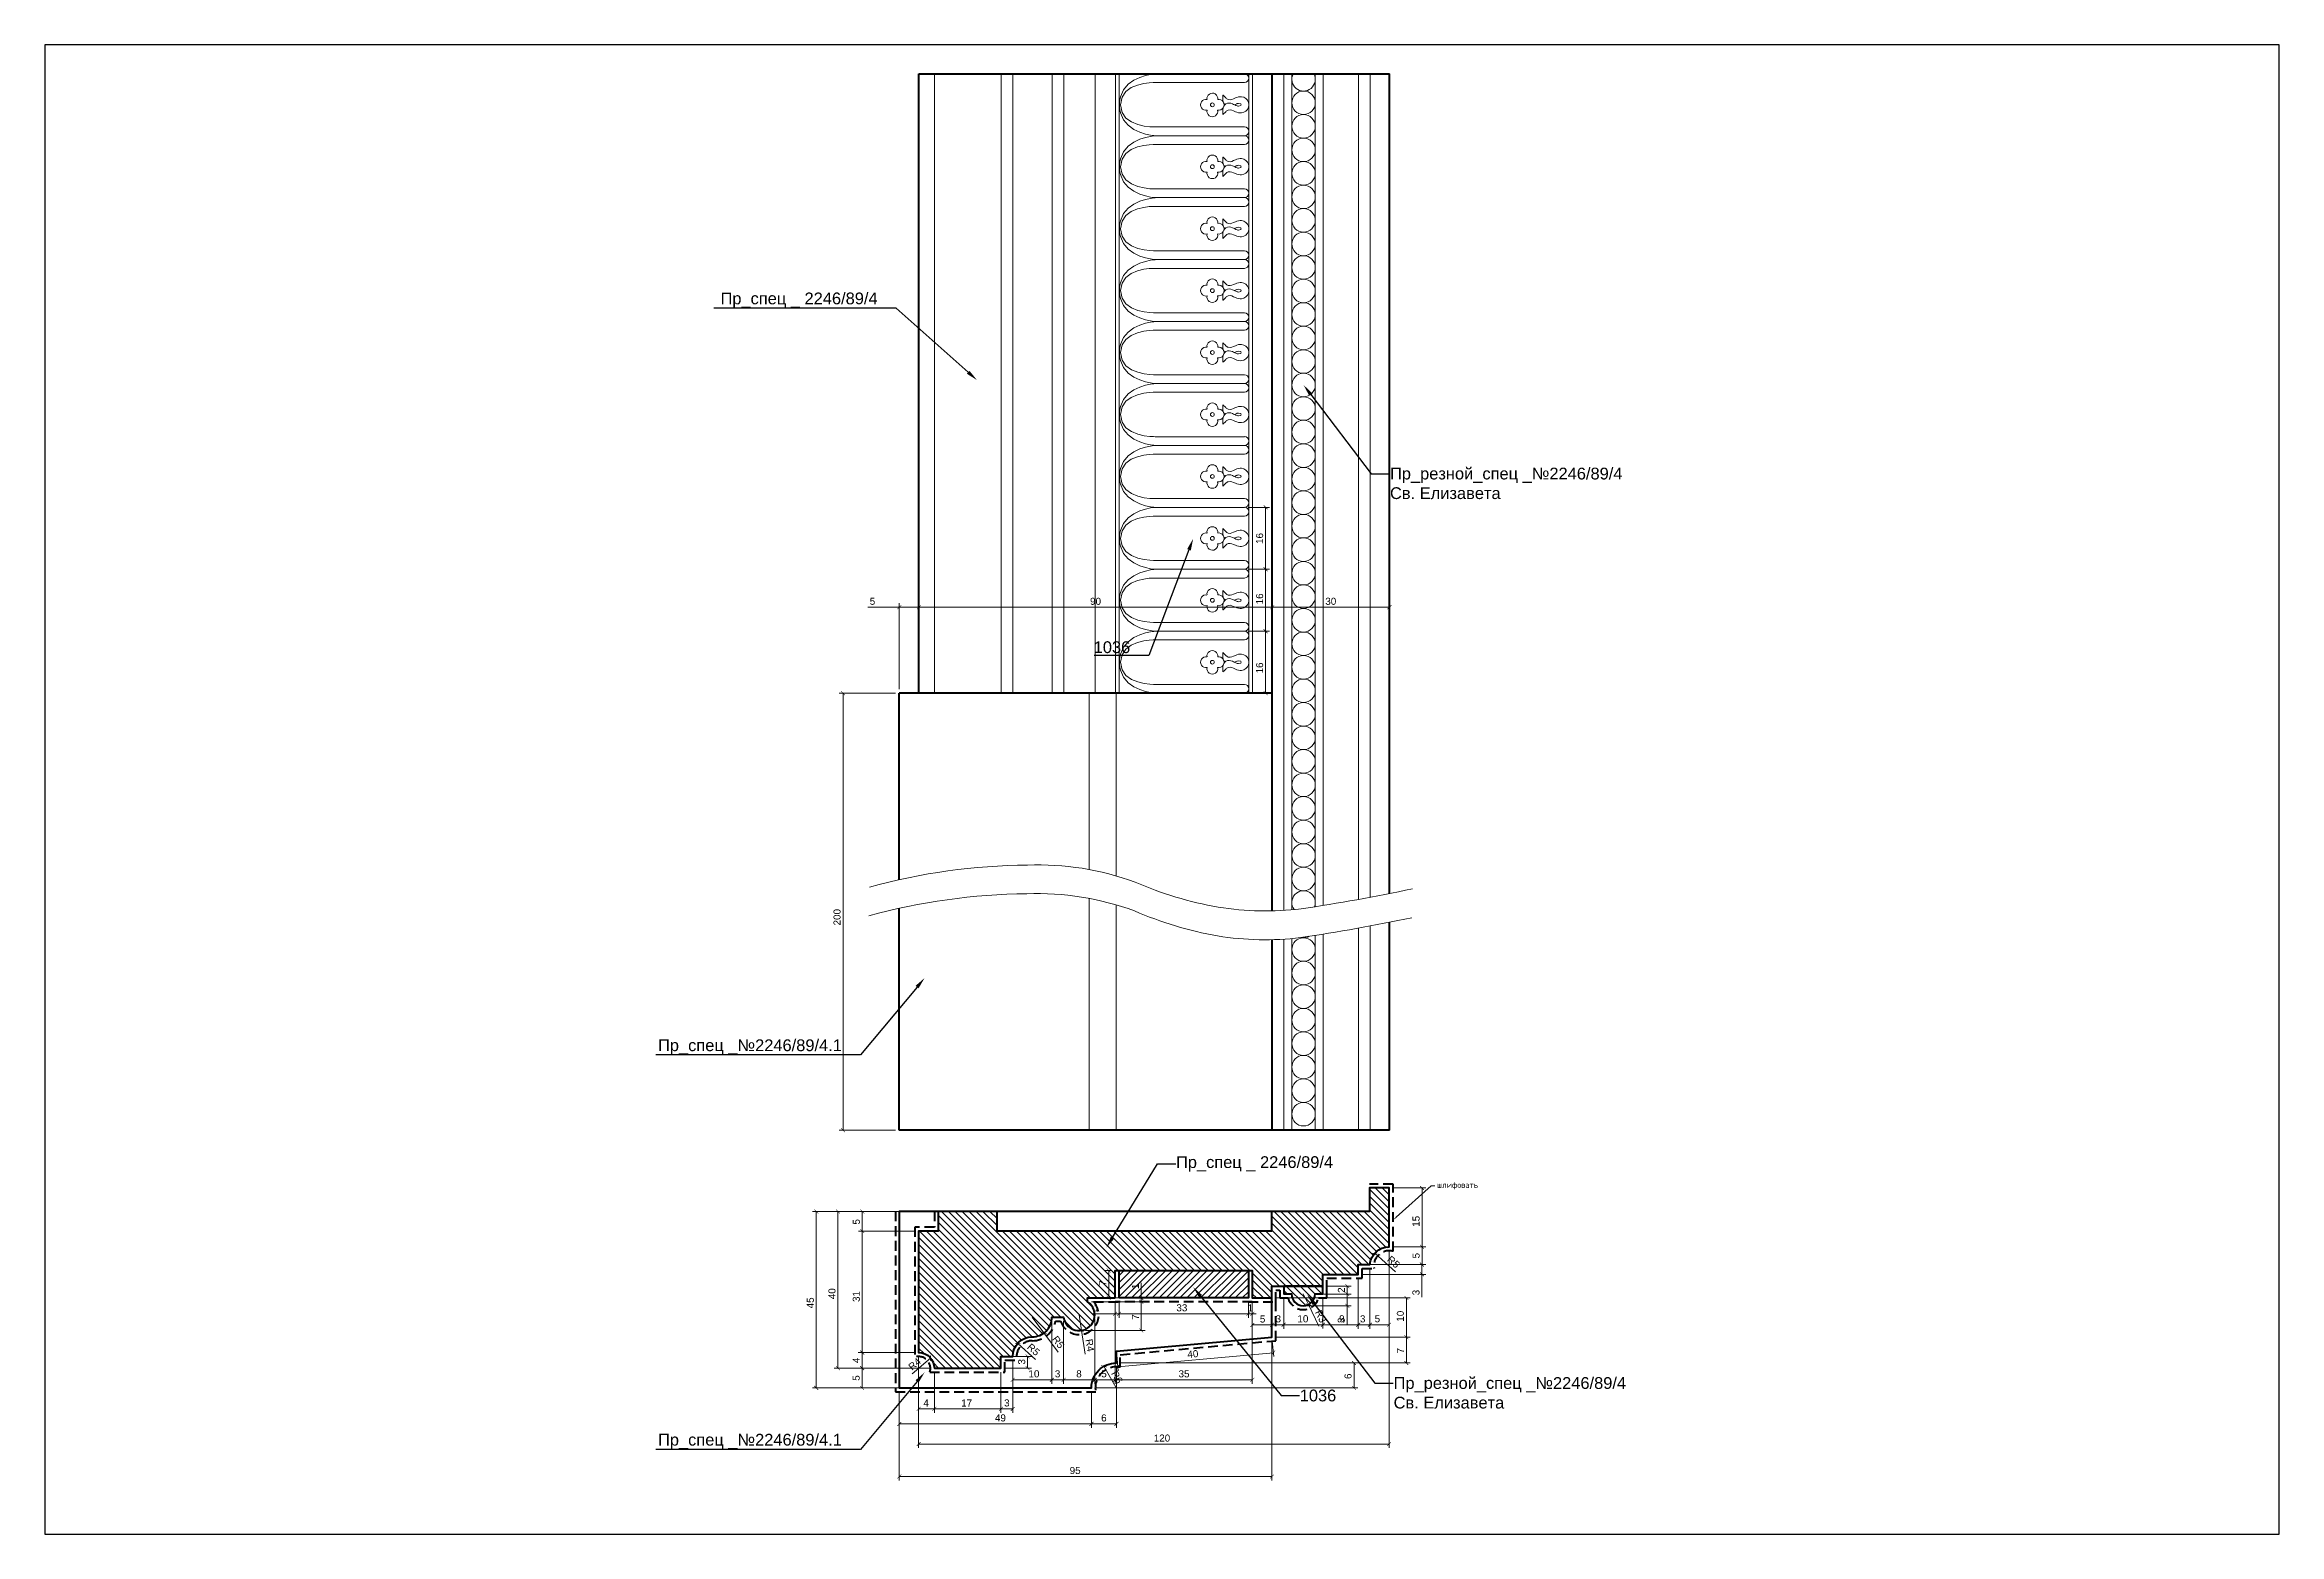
# Model space of a CAD drawing. Header units: millimetres. Extents: x -227 to 343, y -8921 to -8541.
import ezdxf
from ezdxf import colors
from ezdxf.entities.mleader import LeaderData, LeaderLine
from ezdxf.math import Vec2, Vec3

# ---------------------------------------------------------------- set-up
doc = ezdxf.new("R2010")
doc.units = ezdxf.units.MM
doc.linetypes.add('HIDDEN', pattern=[0.375, 0.25, -0.125])
for name, color, linetype, lineweight in [('A-Window-G_Ном._пера__251', 7, 'Continuous', 5), ('Panel_Ном._пера__251', 7, 'Continuous', 5), ('линия 15', 7, 'Continuous', 15), ('линия 50', 1, 'Continuous', 100), ('служебный слой РАЗМЕРЫ', 7, 'Continuous', 9), ('тонкие_Ном._пера__21', 7, 'Continuous', 5)]:
    doc.layers.add(name, color=color, linetype=linetype, lineweight=lineweight)
doc.layers.add('Outside panel', color=7, linetype='Continuous', lineweight=18, true_color=0x7f5e57)
doc.layers.add('размеры в модели', color=7, linetype='Continuous')
doc.styles.get("Standard").update_dxf_attribs({"font": 'arial.ttf'})
doc.styles.add('ЕСКД профили текст', font='isocpeur.ttf')
doc.dimstyles.new('M_1', dxfattribs={"dimtxt": 1.8, "dimasz": 1, "dimexe": 1, "dimexo": 1, "dimgap": 0.6, "dimtad": 1, "dimdec": 0, "dimdsep": 46, "dimtxsty": 'Standard', "dimblk": 'ARCHTICK', "dimcen": -5, "dimclrd": 7, "dimclre": 7, "dimclrt": 7, "dimadec": 0, "dimazin": 0, "dimtfac": 1, "dimtdec": 0, "dimtmove": 0, "dimatfit": 3, "dimfxl": 1, "dimtolj": 1, "dimtzin": 0, "dimlwd": 5, "dimlwe": 5, "dimarcsym": 0})
pattern_1 = [(135, (-304103.0977, 89152.7305), (-0.8838834765, -0.8838834765), [])]

msp = doc.modelspace()

# ---------------------------------------------------------------- blocks, each defined once
blk = doc.blocks.new('_ArchTick')
at = {"color": 0, "linetype": 'ByBlock', "const_width": 0.15}
blk.add_lwpolyline([(-0.5, -0.5), (0.5, 0.5)], dxfattribs=at)
blk = doc.blocks.new('*D13')
at = {"layer": 'Defpoints', "color": 0, "ltscale": 1000, "transparency": 16777216}
for p in [(-4.19, -8684.97), (-9.19, -8706.89), (-4.19, -8706.89)]:
    blk.add_point(p, dxfattribs=at)
at = {"layer": 'линия 15', "color": 7, "lineweight": 5, "ltscale": 1000, "transparency": 16777216}
for p, q in [((-9.19, -8684.97), (-17.23, -8684.97)), ((-9.19, -8705.89), (-9.19, -8683.97)), ((-4.19, -8684.97), (-9.19, -8684.97)), ((-4.19, -8705.89), (-4.19, -8683.97))]:
    blk.add_line(p, q, dxfattribs=at)
at = {"layer": 'линия 15', "color": 7, "lineweight": 5, "ltscale": 1000, "transparency": 16777216, "rotation": 180}
blk.add_blockref('_ArchTick', (-9.19, -8684.97), dxfattribs=at)
at = {"layer": 'линия 15', "color": 7, "lineweight": 5, "ltscale": 1000, "transparency": 16777216}
blk.add_blockref('_ArchTick', (-4.19, -8684.97), dxfattribs=at)
at = {"layer": 'линия 15', "color": 7, "ltscale": 1000, "transparency": 16777216, "insert": (-16.04, -8683.46), "char_height": 1.8, "attachment_point": 5}
blk.add_mtext('\\A1;5', dxfattribs=at)
blk = doc.blocks.new('*D12')
at = {"layer": 'Defpoints', "color": 0, "ltscale": 1000, "transparency": 16777216}
for p in [(38.85, -8862.16), (52.52, -8862.16), (37.3, -8869.47)]:
    blk.add_point(p, dxfattribs=at)
at = {"layer": 'линия 15', "color": 7, "lineweight": 5, "ltscale": 1000, "transparency": 16777216}
for p, q in [((39.85, -8862.16), (53.52, -8862.16)), ((52.52, -8869.47), (52.52, -8862.16)), ((38.3, -8869.47), (53.52, -8869.47))]:
    blk.add_line(p, q, dxfattribs=at)
for p, rotation in [((52.52, -8862.16), 90), ((52.52, -8869.47), 270)]:
    blk.add_blockref('_ArchTick', p, dxfattribs=dict(at, rotation=rotation))
at = {"layer": 'линия 15', "color": 7, "ltscale": 1000, "transparency": 16777216, "insert": (51.02, -8866.03), "char_height": 1.8, "attachment_point": 5, "rotation": 90}
blk.add_mtext('\\A1;7', dxfattribs=at)
blk = doc.blocks.new('*D11')
at = {"layer": 'Defpoints', "color": 0, "ltscale": 1000, "transparency": 16777216}
for p in [(46.17, -8874.75), (85.85, -8871.16), (86.21, -8875.14)]:
    blk.add_point(p, dxfattribs=at)
at = {"layer": 'линия 15', "color": 7, "lineweight": 5, "ltscale": 1000, "transparency": 16777216}
for p, q in [((85.94, -8872.16), (86.3, -8876.14)), ((46.26, -8875.74), (46.62, -8879.73)), ((46.53, -8878.73), (86.21, -8875.14))]:
    blk.add_line(p, q, dxfattribs=at)
for p, rotation in [((86.21, -8875.14), 5.165563345147734), ((46.53, -8878.73), 185.1655633451478)]:
    blk.add_blockref('_ArchTick', p, dxfattribs=dict(at, rotation=rotation))
at = {"layer": 'линия 15', "color": 7, "ltscale": 1000, "transparency": 16777216, "insert": (65.68, -8875.47), "char_height": 1.8, "attachment_point": 5, "rotation": 5.1656}
blk.add_mtext('\\A1;40', dxfattribs=at)
blk = doc.blocks.new('*D10')
at = {"layer": 'Defpoints', "color": 0, "ltscale": 1000, "transparency": 16777216}
for p in [(42.99, -8878.6), (46.17, -8884.12)]:
    blk.add_point(p, dxfattribs=at)
at = {"layer": 'линия 15', "color": 7, "lineweight": 5, "ltscale": 1000, "transparency": 16777216}
blk.add_line((46.05, -8883.91), (42.99, -8878.6), dxfattribs=at)
at = {"layer": 'линия 15', "color": 7, "lineweight": 5, "ltscale": 1000, "transparency": 16777216, "rotation": 119.9804934253433}
blk.add_blockref('_ArchTick', (42.99, -8878.6), dxfattribs=at)
at = {"layer": 'линия 15', "color": 7, "ltscale": 1000, "transparency": 16777216, "insert": (46.35, -8881.37), "char_height": 1.8, "attachment_point": 5, "rotation": 299.9805}
blk.add_mtext('\\A1;R6', dxfattribs=at)
blk = doc.blocks.new('*D9')
at = {"layer": 'Defpoints', "color": 0, "ltscale": 1000, "transparency": 16777216}
for p in [(46.17, -8877.75), (106.79, -8877.75), (39.81, -8884.12)]:
    blk.add_point(p, dxfattribs=at)
at = {"layer": 'линия 15', "color": 7, "lineweight": 5, "ltscale": 1000, "transparency": 16777216}
for p, q in [((47.17, -8877.75), (107.79, -8877.75)), ((106.79, -8884.12), (106.79, -8877.75)), ((40.81, -8884.12), (107.79, -8884.12))]:
    blk.add_line(p, q, dxfattribs=at)
for p, rotation in [((106.79, -8877.75), 90), ((106.79, -8884.12), 270)]:
    blk.add_blockref('_ArchTick', p, dxfattribs=dict(at, rotation=rotation))
at = {"layer": 'линия 15', "color": 7, "ltscale": 1000, "transparency": 16777216, "insert": (105.27, -8881.15), "char_height": 1.8, "attachment_point": 5, "rotation": 90}
blk.add_mtext('\\A1;6', dxfattribs=at)
blk = doc.blocks.new('*D8')
at = {"layer": 'Defpoints', "color": 0, "ltscale": 1000, "transparency": 16777216}
for p in [(85.85, -8871.16), (120.14, -8871.16), (46.17, -8877.75)]:
    blk.add_point(p, dxfattribs=at)
at = {"layer": 'линия 15', "color": 7, "lineweight": 5, "ltscale": 1000, "transparency": 16777216}
for p, q in [((86.85, -8871.16), (121.14, -8871.16)), ((120.14, -8877.75), (120.14, -8871.16)), ((47.17, -8877.75), (121.14, -8877.75))]:
    blk.add_line(p, q, dxfattribs=at)
for p, rotation in [((120.14, -8871.16), 90), ((120.14, -8877.75), 270)]:
    blk.add_blockref('_ArchTick', p, dxfattribs=dict(at, rotation=rotation))
at = {"layer": 'линия 15', "color": 7, "ltscale": 1000, "transparency": 16777216, "insert": (118.64, -8874.62), "char_height": 1.8, "attachment_point": 5, "rotation": 90}
blk.add_mtext('\\A1;7', dxfattribs=at)
blk = doc.blocks.new('*D7')
at = {"layer": 'Defpoints', "color": 0, "ltscale": 1000, "transparency": 16777216}
for p in [(85.85, -8861.16), (120.14, -8861.16), (85.85, -8871.16)]:
    blk.add_point(p, dxfattribs=at)
at = {"layer": 'линия 15', "color": 7, "lineweight": 5, "ltscale": 1000, "transparency": 16777216}
for p, q in [((86.85, -8861.16), (121.14, -8861.16)), ((120.14, -8871.16), (120.14, -8861.16)), ((86.85, -8871.16), (121.14, -8871.16))]:
    blk.add_line(p, q, dxfattribs=at)
for p, rotation in [((120.14, -8861.16), 90), ((120.14, -8871.16), 270)]:
    blk.add_blockref('_ArchTick', p, dxfattribs=dict(at, rotation=rotation))
at = {"layer": 'линия 15', "color": 7, "ltscale": 1000, "transparency": 16777216, "insert": (118.62, -8865.83), "char_height": 1.8, "attachment_point": 5, "rotation": 90}
blk.add_mtext('\\A1;10', dxfattribs=at)
blk = doc.blocks.new('*D6')
at = {"layer": 'Defpoints', "color": 0, "ltscale": 1000, "transparency": 16777216}
for p in [(46.17, -8877.75), (39.81, -8884.12), (46.17, -8893.31)]:
    blk.add_point(p, dxfattribs=at)
at = {"layer": 'линия 15', "color": 7, "lineweight": 5, "ltscale": 1000, "transparency": 16777216}
for p, q in [((46.17, -8878.75), (46.17, -8894.31)), ((39.81, -8885.12), (39.81, -8894.31)), ((39.81, -8893.31), (46.17, -8893.31))]:
    blk.add_line(p, q, dxfattribs=at)
at = {"layer": 'линия 15', "color": 7, "lineweight": 5, "ltscale": 1000, "transparency": 16777216, "rotation": 180}
blk.add_blockref('_ArchTick', (39.81, -8893.31), dxfattribs=at)
at = {"layer": 'линия 15', "color": 7, "lineweight": 5, "ltscale": 1000, "transparency": 16777216}
blk.add_blockref('_ArchTick', (46.17, -8893.31), dxfattribs=at)
at = {"layer": 'линия 15', "color": 7, "ltscale": 1000, "transparency": 16777216, "insert": (42.99, -8891.79), "char_height": 1.8, "attachment_point": 5}
blk.add_mtext('\\A1;6', dxfattribs=at)
blk = doc.blocks.new('*D5')
at = {"layer": 'Defpoints', "color": 0, "ltscale": 1000, "transparency": 16777216}
for p in [(115.74, -8848.12), (-4.26, -8875.12), (115.74, -8898.44)]:
    blk.add_point(p, dxfattribs=at)
at = {"layer": 'линия 15', "color": 7, "lineweight": 5, "ltscale": 1000, "transparency": 16777216}
for p, q in [((115.74, -8849.12), (115.74, -8899.44)), ((-4.26, -8876.12), (-4.26, -8899.44)), ((-4.26, -8898.44), (115.74, -8898.44))]:
    blk.add_line(p, q, dxfattribs=at)
at = {"layer": 'линия 15', "color": 7, "lineweight": 5, "ltscale": 1000, "transparency": 16777216, "rotation": 180}
blk.add_blockref('_ArchTick', (-4.26, -8898.44), dxfattribs=at)
at = {"layer": 'линия 15', "color": 7, "lineweight": 5, "ltscale": 1000, "transparency": 16777216}
blk.add_blockref('_ArchTick', (115.74, -8898.44), dxfattribs=at)
at = {"layer": 'линия 15', "color": 7, "ltscale": 1000, "transparency": 16777216, "insert": (57.81, -8896.92), "char_height": 1.8, "attachment_point": 5}
blk.add_mtext('\\A1;120', dxfattribs=at)
blk = doc.blocks.new('*D4')
at = {"layer": 'Defpoints', "color": 0, "ltscale": 1000, "transparency": 16777216}
for p in [(85.85, -8871.16), (-9.19, -8884.12), (85.85, -8906.73)]:
    blk.add_point(p, dxfattribs=at)
at = {"layer": 'линия 15', "color": 7, "lineweight": 5, "ltscale": 1000, "transparency": 16777216}
for p, q in [((85.85, -8872.16), (85.85, -8907.73)), ((-9.19, -8885.12), (-9.19, -8907.73)), ((-9.19, -8906.73), (85.85, -8906.73))]:
    blk.add_line(p, q, dxfattribs=at)
at = {"layer": 'линия 15', "color": 7, "lineweight": 5, "ltscale": 1000, "transparency": 16777216, "rotation": 180}
blk.add_blockref('_ArchTick', (-9.19, -8906.73), dxfattribs=at)
at = {"layer": 'линия 15', "color": 7, "lineweight": 5, "ltscale": 1000, "transparency": 16777216}
blk.add_blockref('_ArchTick', (85.85, -8906.73), dxfattribs=at)
at = {"layer": 'линия 15', "color": 7, "ltscale": 1000, "transparency": 16777216, "insert": (35.66, -8905.21), "char_height": 1.8, "attachment_point": 5}
blk.add_mtext('\\A1;95', dxfattribs=at)
blk = doc.blocks.new('*D3')
at = {"layer": 'Defpoints', "color": 0, "ltscale": 1000, "transparency": 16777216}
for p in [(-9.2, -8839.12), (-30.37, -8884.12), (-9.19, -8884.12)]:
    blk.add_point(p, dxfattribs=at)
at = {"layer": 'линия 15', "color": 7, "lineweight": 5, "ltscale": 1000, "transparency": 16777216}
for p, q in [((-10.2, -8839.12), (-31.37, -8839.12)), ((-30.37, -8839.12), (-30.37, -8884.12)), ((-10.19, -8884.12), (-31.37, -8884.12))]:
    blk.add_line(p, q, dxfattribs=at)
for p, rotation in [((-30.37, -8839.12), 90), ((-30.37, -8884.12), 270)]:
    blk.add_blockref('_ArchTick', p, dxfattribs=dict(at, rotation=rotation))
at = {"layer": 'линия 15', "color": 7, "ltscale": 1000, "transparency": 16777216, "insert": (-31.89, -8862.43), "char_height": 1.8, "attachment_point": 5, "rotation": 90}
blk.add_mtext('\\A1;45', dxfattribs=at)
blk = doc.blocks.new('*D2')
at = {"layer": 'Defpoints', "color": 0, "ltscale": 1000, "transparency": 16777216}
for p in [(0.74, -8839.12), (-24.84, -8879.08), (-0.26, -8879.08)]:
    blk.add_point(p, dxfattribs=at)
at = {"layer": 'линия 15', "color": 7, "lineweight": 5, "ltscale": 1000, "transparency": 16777216}
for p, q in [((-0.26, -8839.12), (-25.84, -8839.12)), ((-24.84, -8839.12), (-24.84, -8879.08)), ((-1.26, -8879.08), (-25.84, -8879.08))]:
    blk.add_line(p, q, dxfattribs=at)
for p, rotation in [((-24.84, -8839.12), 90), ((-24.84, -8879.08), 270)]:
    blk.add_blockref('_ArchTick', p, dxfattribs=dict(at, rotation=rotation))
at = {"layer": 'линия 15', "color": 7, "ltscale": 1000, "transparency": 16777216, "insert": (-26.36, -8860.09), "char_height": 1.8, "attachment_point": 5, "rotation": 90}
blk.add_mtext('\\A1;40', dxfattribs=at)
blk = doc.blocks.new('*D55')
at = {"layer": 'Defpoints', "color": 0, "linetype": 'Continuous', "transparency": 16777216}
for p in [(-9.19, -8706.89), (-23.55, -8818.36), (-9.19, -8818.36)]:
    blk.add_point(p, dxfattribs=at)
at = {"layer": 'Panel_Ном._пера__251', "color": 7, "linetype": 'Continuous', "lineweight": 5, "transparency": 16777216}
for p, q in [((-10.19, -8706.89), (-24.55, -8706.89)), ((-23.55, -8706.89), (-23.55, -8818.36)), ((-10.19, -8818.36), (-24.55, -8818.36))]:
    blk.add_line(p, q, dxfattribs=at)
for p, rotation in [((-23.55, -8706.89), 90), ((-23.55, -8818.36), 270)]:
    blk.add_blockref('_ArchTick', p, dxfattribs=dict(at, rotation=rotation))
at = {"layer": 'Panel_Ном._пера__251', "color": 7, "linetype": 'Continuous', "lineweight": 15, "transparency": 16777216, "insert": (-25.07, -8764.04), "char_height": 1.8, "attachment_point": 5, "rotation": 90}
blk.add_mtext('\\A1;200', dxfattribs=at)
blk = doc.blocks.new('*D54')
at = {"layer": 'Defpoints', "color": 0, "ltscale": 1000, "transparency": 16777216}
for p in [(-0.26, -8879.08), (-18.68, -8884.12), (-0.26, -8884.12)]:
    blk.add_point(p, dxfattribs=at)
at = {"layer": 'размеры в модели', "color": 7, "lineweight": 5, "ltscale": 1000, "transparency": 16777216}
for p, q in [((-1.26, -8879.08), (-19.68, -8879.08)), ((-18.68, -8879.08), (-18.68, -8884.12)), ((-1.26, -8884.12), (-19.68, -8884.12))]:
    blk.add_line(p, q, dxfattribs=at)
for p, rotation in [((-18.68, -8879.08), 90), ((-18.68, -8884.12), 270)]:
    blk.add_blockref('_ArchTick', p, dxfattribs=dict(at, rotation=rotation))
at = {"layer": 'размеры в модели', "color": 7, "ltscale": 1000, "transparency": 16777216, "insert": (-20.19, -8881.6), "char_height": 1.8, "attachment_point": 5, "rotation": 90}
blk.add_mtext('\\A1;5', dxfattribs=at)
blk = doc.blocks.new('*D53')
at = {"layer": 'Defpoints', "color": 0, "ltscale": 1000, "transparency": 16777216}
for p in [(79.85, -8861.16), (80.85, -8861.16), (80.85, -8865.21)]:
    blk.add_point(p, dxfattribs=at)
at = {"layer": 'размеры в модели', "color": 7, "lineweight": 5, "ltscale": 1000, "transparency": 16777216}
for p, q in [((79.85, -8862.16), (79.85, -8866.21)), ((80.85, -8862.16), (80.85, -8866.21)), ((79.85, -8865.21), (78.85, -8865.21)), ((79.85, -8865.21), (80.85, -8865.21)), ((80.85, -8865.21), (81.85, -8865.21))]:
    blk.add_line(p, q, dxfattribs=at)
blk.add_blockref('_ArchTick', (79.85, -8865.21), dxfattribs=at)
at = {"layer": 'размеры в модели', "color": 7, "lineweight": 5, "ltscale": 1000, "transparency": 16777216, "rotation": 180}
blk.add_blockref('_ArchTick', (80.85, -8865.21), dxfattribs=at)
at = {"layer": 'размеры в модели', "color": 7, "ltscale": 1000, "transparency": 16777216, "insert": (80.35, -8863.7), "char_height": 1.8, "attachment_point": 5}
blk.add_mtext('\\A1;1', dxfattribs=at)
blk = doc.blocks.new('*D52')
at = {"layer": 'Defpoints', "color": 0, "ltscale": 1000, "transparency": 16777216}
for p in [(46.85, -8861.16), (79.85, -8861.16), (79.85, -8865.21)]:
    blk.add_point(p, dxfattribs=at)
at = {"layer": 'размеры в модели', "color": 7, "lineweight": 5, "ltscale": 1000, "transparency": 16777216}
for p, q in [((46.85, -8862.16), (46.85, -8866.21)), ((79.85, -8862.16), (79.85, -8866.21)), ((46.85, -8865.21), (79.85, -8865.21))]:
    blk.add_line(p, q, dxfattribs=at)
at = {"layer": 'размеры в модели', "color": 7, "lineweight": 5, "ltscale": 1000, "transparency": 16777216, "rotation": 180}
blk.add_blockref('_ArchTick', (46.85, -8865.21), dxfattribs=at)
at = {"layer": 'размеры в модели', "color": 7, "lineweight": 5, "ltscale": 1000, "transparency": 16777216}
blk.add_blockref('_ArchTick', (79.85, -8865.21), dxfattribs=at)
at = {"layer": 'размеры в модели', "color": 7, "ltscale": 1000, "transparency": 16777216, "insert": (62.88, -8863.69), "char_height": 1.8, "attachment_point": 5}
blk.add_mtext('\\A1;33', dxfattribs=at)
blk = doc.blocks.new('*D51')
at = {"layer": 'Defpoints', "color": 0, "ltscale": 1000, "transparency": 16777216}
for p in [(44.21, -8854.16), (45.84, -8854.16), (45.84, -8861.16)]:
    blk.add_point(p, dxfattribs=at)
at = {"layer": 'размеры в модели', "color": 7, "lineweight": 5, "ltscale": 1000, "transparency": 16777216}
for p, q in [((44.84, -8854.16), (43.21, -8854.16)), ((44.21, -8861.16), (44.21, -8854.16)), ((44.84, -8861.16), (43.21, -8861.16))]:
    blk.add_line(p, q, dxfattribs=at)
for p, rotation in [((44.21, -8854.16), 90), ((44.21, -8861.16), 270)]:
    blk.add_blockref('_ArchTick', p, dxfattribs=dict(at, rotation=rotation))
at = {"layer": 'размеры в модели', "color": 7, "ltscale": 1000, "transparency": 16777216, "insert": (42.71, -8857.41), "char_height": 1.8, "attachment_point": 5, "rotation": 90}
blk.add_mtext('\\A1;7', dxfattribs=at)
blk = doc.blocks.new('*D50')
at = {"layer": 'Defpoints', "color": 0, "ltscale": 1000, "transparency": 16777216}
for p in [(45.83, -8861.16), (46.85, -8861.16), (46.85, -8865.21)]:
    blk.add_point(p, dxfattribs=at)
at = {"layer": 'размеры в модели', "color": 7, "lineweight": 5, "ltscale": 1000, "transparency": 16777216}
for p, q in [((45.83, -8862.16), (45.83, -8866.21)), ((46.85, -8862.16), (46.85, -8866.21)), ((45.83, -8865.21), (40.18, -8865.21)), ((46.85, -8865.21), (45.83, -8865.21)), ((46.85, -8865.21), (47.85, -8865.21))]:
    blk.add_line(p, q, dxfattribs=at)
blk.add_blockref('_ArchTick', (45.83, -8865.21), dxfattribs=at)
at = {"layer": 'размеры в модели', "color": 7, "lineweight": 5, "ltscale": 1000, "transparency": 16777216, "rotation": 180}
blk.add_blockref('_ArchTick', (46.85, -8865.21), dxfattribs=at)
at = {"layer": 'размеры в модели', "color": 7, "ltscale": 1000, "transparency": 16777216, "insert": (41.11, -8863.7), "char_height": 1.8, "attachment_point": 5}
blk.add_mtext('\\A1;1', dxfattribs=at)
blk = doc.blocks.new('*D49')
at = {"layer": 'Defpoints', "color": 0, "ltscale": 1000, "transparency": 16777216}
for p in [(112.07, -8849.76), (115.74, -8853.02)]:
    blk.add_point(p, dxfattribs=at)
at = {"layer": 'размеры в модели', "color": 7, "lineweight": 5, "ltscale": 1000, "transparency": 16777216}
blk.add_line((117.4, -8854.5), (112.07, -8849.76), dxfattribs=at)
at = {"layer": 'размеры в модели', "color": 7, "lineweight": 5, "ltscale": 1000, "transparency": 16777216, "rotation": 138.4002531103914}
blk.add_blockref('_ArchTick', (112.07, -8849.76), dxfattribs=at)
at = {"layer": 'размеры в модели', "color": 7, "ltscale": 1000, "transparency": 16777216, "insert": (116.87, -8852), "char_height": 1.8, "attachment_point": 5, "rotation": 318.4003}
blk.add_mtext('\\A1;R5', dxfattribs=at)
blk = doc.blocks.new('*D48')
at = {"layer": 'Defpoints', "color": 0, "ltscale": 1000, "transparency": 16777216}
for p in [(36.68, -8865.52), (37.3, -8869.47)]:
    blk.add_point(p, dxfattribs=at)
at = {"layer": 'размеры в модели', "color": 7, "lineweight": 5, "ltscale": 1000, "transparency": 16777216}
for p in [(36.68, -8865.52), (38.24, -8875.5)]:
    blk.add_line(p, (37.3, -8869.47), dxfattribs=at)
at = {"layer": 'размеры в модели', "color": 7, "lineweight": 5, "ltscale": 1000, "transparency": 16777216, "rotation": 98.89890351265475}
blk.add_blockref('_ArchTick', (37.3, -8869.47), dxfattribs=at)
at = {"layer": 'размеры в модели', "color": 7, "ltscale": 1000, "transparency": 16777216, "insert": (39.41, -8873.24), "char_height": 1.8, "attachment_point": 5, "rotation": 278.8989}
blk.add_mtext('\\A1;R4', dxfattribs=at)
blk = doc.blocks.new('*D47')
at = {"layer": 'Defpoints', "color": 0, "ltscale": 1000, "transparency": 16777216}
for p in [(-4.26, -8879.12), (-1.23, -8876.52)]:
    blk.add_point(p, dxfattribs=at)
at = {"layer": 'размеры в модели', "color": 7, "lineweight": 5, "ltscale": 1000, "transparency": 16777216}
blk.add_line((-5.88, -8880.5), (-1.23, -8876.52), dxfattribs=at)
at = {"layer": 'размеры в модели', "color": 7, "lineweight": 5, "ltscale": 1000, "transparency": 16777216, "rotation": 40.58774289202309}
blk.add_blockref('_ArchTick', (-1.23, -8876.52), dxfattribs=at)
at = {"layer": 'размеры в модели', "color": 7, "ltscale": 1000, "transparency": 16777216, "insert": (-5.3, -8878.03), "char_height": 1.8, "attachment_point": 5, "rotation": 40.5877}
blk.add_mtext('\\A1;R4', dxfattribs=at)
blk = doc.blocks.new('*D46')
at = {"layer": 'Defpoints', "color": 0, "ltscale": 1000, "transparency": 16777216}
for p in [(21, -8872.75), (24.72, -8876.09)]:
    blk.add_point(p, dxfattribs=at)
at = {"layer": 'размеры в модели', "color": 7, "lineweight": 5, "ltscale": 1000, "transparency": 16777216}
blk.add_line((25.55, -8876.83), (21, -8872.75), dxfattribs=at)
at = {"layer": 'размеры в модели', "color": 7, "lineweight": 5, "ltscale": 1000, "transparency": 16777216, "rotation": 138.0898161358713}
blk.add_blockref('_ArchTick', (21, -8872.75), dxfattribs=at)
at = {"layer": 'размеры в модели', "color": 7, "ltscale": 1000, "transparency": 16777216, "insert": (25.03, -8874.33), "char_height": 1.8, "attachment_point": 5, "rotation": 318.0898}
blk.add_mtext('\\A1;R5', dxfattribs=at)
blk = doc.blocks.new('*D45')
at = {"layer": 'Defpoints', "color": 0, "ltscale": 1000, "transparency": 16777216}
for p in [(24.72, -8866.09), (27.7, -8870.1)]:
    blk.add_point(p, dxfattribs=at)
at = {"layer": 'размеры в модели', "color": 7, "lineweight": 5, "ltscale": 1000, "transparency": 16777216}
for p in [(24.72, -8866.09), (31.35, -8875.01)]:
    blk.add_line(p, (27.7, -8870.1), dxfattribs=at)
at = {"layer": 'размеры в модели', "color": 7, "lineweight": 5, "ltscale": 1000, "transparency": 16777216, "rotation": 126.6178218146657}
blk.add_blockref('_ArchTick', (27.7, -8870.1), dxfattribs=at)
at = {"layer": 'размеры в модели', "color": 7, "ltscale": 1000, "transparency": 16777216, "insert": (31.34, -8872.45), "char_height": 1.8, "attachment_point": 5, "rotation": 306.6178}
blk.add_mtext('\\A1;R5', dxfattribs=at)
blk = doc.blocks.new('*D44')
at = {"layer": 'Defpoints', "color": 0, "ltscale": 1000, "transparency": 16777216}
for p in [(16.74, -8879.08), (16.77, -8876.08), (23.54, -8876.08)]:
    blk.add_point(p, dxfattribs=at)
at = {"layer": 'размеры в модели', "color": 7, "lineweight": 5, "ltscale": 1000, "transparency": 16777216}
for p, q in [((17.74, -8879.08), (24.54, -8879.08)), ((17.77, -8876.08), (24.54, -8876.08)), ((23.54, -8879.08), (23.54, -8876.08))]:
    blk.add_line(p, q, dxfattribs=at)
for p, rotation in [((23.54, -8876.08), 90), ((23.54, -8879.08), 270)]:
    blk.add_blockref('_ArchTick', p, dxfattribs=dict(at, rotation=rotation))
at = {"layer": 'размеры в модели', "color": 7, "ltscale": 1000, "transparency": 16777216, "insert": (22.02, -8877.46), "char_height": 1.8, "attachment_point": 5, "rotation": 90}
blk.add_mtext('\\A1;3', dxfattribs=at)
blk = doc.blocks.new('*D43')
at = {"layer": 'Defpoints', "color": 0, "ltscale": 1000, "transparency": 16777216}
for p in [(38.85, -8861.16), (38.85, -8862.16), (52.52, -8861.16)]:
    blk.add_point(p, dxfattribs=at)
at = {"layer": 'размеры в модели', "color": 7, "lineweight": 5, "ltscale": 1000, "transparency": 16777216}
for p, q in [((52.52, -8861.16), (52.52, -8857.28)), ((39.85, -8861.16), (53.52, -8861.16)), ((39.85, -8862.16), (53.52, -8862.16)), ((52.52, -8862.16), (52.52, -8861.16)), ((52.52, -8862.16), (52.52, -8863.16))]:
    blk.add_line(p, q, dxfattribs=at)
for p, rotation in [((52.52, -8861.16), 270), ((52.52, -8862.16), 90)]:
    blk.add_blockref('_ArchTick', p, dxfattribs=dict(at, rotation=rotation))
at = {"layer": 'размеры в модели', "color": 7, "ltscale": 1000, "transparency": 16777216, "insert": (51.02, -8858.22), "char_height": 1.8, "attachment_point": 5, "rotation": 90}
blk.add_mtext('\\A1;1', dxfattribs=at)
blk = doc.blocks.new('*D42')
at = {"layer": 'Defpoints', "color": 0, "ltscale": 1000, "transparency": 16777216}
for p in [(98.78, -8858.16), (98.78, -8860.17), (105.07, -8858.16)]:
    blk.add_point(p, dxfattribs=at)
at = {"layer": 'размеры в модели', "color": 7, "lineweight": 5, "ltscale": 1000, "transparency": 16777216}
for p, q in [((99.78, -8858.16), (106.07, -8858.16)), ((99.78, -8860.17), (106.07, -8860.17)), ((105.07, -8860.17), (105.07, -8858.16))]:
    blk.add_line(p, q, dxfattribs=at)
for p, rotation in [((105.07, -8858.16), 90), ((105.07, -8860.17), 270)]:
    blk.add_blockref('_ArchTick', p, dxfattribs=dict(at, rotation=rotation))
at = {"layer": 'размеры в модели', "color": 7, "ltscale": 1000, "transparency": 16777216, "insert": (103.57, -8859.17), "char_height": 1.8, "attachment_point": 5, "rotation": 90}
blk.add_mtext('\\A1;2', dxfattribs=at)
blk = doc.blocks.new('*D41')
at = {"layer": 'Defpoints', "color": 0, "ltscale": 1000, "transparency": 16777216}
for p in [(93.79, -8863.18), (96.81, -8860.17), (105.07, -8860.17)]:
    blk.add_point(p, dxfattribs=at)
at = {"layer": 'размеры в модели', "color": 7, "lineweight": 5, "ltscale": 1000, "transparency": 16777216}
for p, q in [((94.79, -8863.18), (106.07, -8863.18)), ((97.81, -8860.17), (106.07, -8860.17)), ((105.07, -8860.17), (105.07, -8863.18)), ((105.07, -8863.18), (105.07, -8868.08))]:
    blk.add_line(p, q, dxfattribs=at)
for p, rotation in [((105.07, -8860.17), 90), ((105.07, -8863.18), 270)]:
    blk.add_blockref('_ArchTick', p, dxfattribs=dict(at, rotation=rotation))
at = {"layer": 'размеры в модели', "color": 7, "ltscale": 1000, "transparency": 16777216, "insert": (103.55, -8866.89), "char_height": 1.8, "attachment_point": 5, "rotation": 90}
blk.add_mtext('\\A1;3', dxfattribs=at)
blk = doc.blocks.new('*D40')
at = {"layer": 'Defpoints', "color": 0, "ltscale": 1000, "transparency": 16777216}
for p in [(93.85, -8860.16), (95.15, -8862.87)]:
    blk.add_point(p, dxfattribs=at)
at = {"layer": 'размеры в модели', "color": 7, "lineweight": 5, "ltscale": 1000, "transparency": 16777216}
for p in [(93.85, -8860.16), (97.8, -8868.36)]:
    blk.add_line(p, (95.15, -8862.87), dxfattribs=at)
at = {"layer": 'размеры в модели', "color": 7, "lineweight": 5, "ltscale": 1000, "transparency": 16777216, "rotation": 115.6872272918844}
blk.add_blockref('_ArchTick', (95.15, -8862.87), dxfattribs=at)
at = {"layer": 'размеры в модели', "color": 7, "ltscale": 1000, "transparency": 16777216, "insert": (98.28, -8865.86), "char_height": 1.8, "attachment_point": 5, "rotation": 295.6872}
blk.add_mtext('\\A1;R3', dxfattribs=at)
blk = doc.blocks.new('*D39')
at = {"layer": 'Defpoints', "color": 0, "ltscale": 1000, "transparency": 16777216}
for p in [(107.85, -8852.66), (107.85, -8855.16), (124.13, -8852.66)]:
    blk.add_point(p, dxfattribs=at)
at = {"layer": 'размеры в модели', "color": 7, "lineweight": 5, "ltscale": 1000, "transparency": 16777216}
for p, q in [((108.85, -8852.66), (125.13, -8852.66)), ((108.85, -8855.16), (125.13, -8855.16)), ((124.13, -8852.66), (124.13, -8855.16)), ((124.13, -8855.16), (124.13, -8860.99))]:
    blk.add_line(p, q, dxfattribs=at)
for p, rotation in [((124.13, -8852.66), 90), ((124.13, -8855.16), 270)]:
    blk.add_blockref('_ArchTick', p, dxfattribs=dict(at, rotation=rotation))
at = {"layer": 'размеры в модели', "color": 7, "ltscale": 1000, "transparency": 16777216, "insert": (122.61, -8859.8), "char_height": 1.8, "attachment_point": 5, "rotation": 90}
blk.add_mtext('\\A1;3', dxfattribs=at)
blk = doc.blocks.new('*D38')
at = {"layer": 'Defpoints', "color": 0, "ltscale": 1000, "transparency": 16777216}
for p in [(115.74, -8848.12), (124.14, -8848.12), (110.85, -8852.66)]:
    blk.add_point(p, dxfattribs=at)
at = {"layer": 'размеры в модели', "color": 7, "lineweight": 5, "ltscale": 1000, "transparency": 16777216}
for p, q in [((116.74, -8848.12), (125.14, -8848.12)), ((124.14, -8852.66), (124.14, -8848.12)), ((111.85, -8852.66), (125.14, -8852.66))]:
    blk.add_line(p, q, dxfattribs=at)
for p, rotation in [((124.14, -8848.12), 90), ((124.14, -8852.66), 270)]:
    blk.add_blockref('_ArchTick', p, dxfattribs=dict(at, rotation=rotation))
at = {"layer": 'размеры в модели', "color": 7, "ltscale": 1000, "transparency": 16777216, "insert": (122.63, -8850.39), "char_height": 1.8, "attachment_point": 5, "rotation": 90}
blk.add_mtext('\\A1;5', dxfattribs=at)
blk = doc.blocks.new('*D37')
at = {"layer": 'Defpoints', "color": 0, "ltscale": 1000, "transparency": 16777216}
for p in [(115.74, -8833.12), (124.14, -8833.12), (115.74, -8848.12)]:
    blk.add_point(p, dxfattribs=at)
at = {"layer": 'размеры в модели', "color": 7, "lineweight": 5, "ltscale": 1000, "transparency": 16777216}
for p, q in [((116.74, -8833.12), (125.14, -8833.12)), ((124.14, -8848.12), (124.14, -8833.12)), ((116.74, -8848.12), (125.14, -8848.12))]:
    blk.add_line(p, q, dxfattribs=at)
for p, rotation in [((124.14, -8833.12), 90), ((124.14, -8848.12), 270)]:
    blk.add_blockref('_ArchTick', p, dxfattribs=dict(at, rotation=rotation))
at = {"layer": 'размеры в модели', "color": 7, "ltscale": 1000, "transparency": 16777216, "insert": (122.62, -8841.62), "char_height": 1.8, "attachment_point": 5, "rotation": 90}
blk.add_mtext('\\A1;15', dxfattribs=at)
blk = doc.blocks.new('*D36')
at = {"layer": 'Defpoints', "color": 0, "ltscale": 1000, "transparency": 16777216}
for p in [(115.74, -8848.12), (110.85, -8852.66), (115.74, -8868.01)]:
    blk.add_point(p, dxfattribs=at)
at = {"layer": 'размеры в модели', "color": 7, "lineweight": 5, "ltscale": 1000, "transparency": 16777216}
for p, q in [((115.74, -8849.12), (115.74, -8869.01)), ((110.85, -8853.66), (110.85, -8869.01)), ((110.85, -8868.01), (115.74, -8868.01))]:
    blk.add_line(p, q, dxfattribs=at)
at = {"layer": 'размеры в модели', "color": 7, "lineweight": 5, "ltscale": 1000, "transparency": 16777216, "rotation": 180}
blk.add_blockref('_ArchTick', (110.85, -8868.01), dxfattribs=at)
at = {"layer": 'размеры в модели', "color": 7, "lineweight": 5, "ltscale": 1000, "transparency": 16777216}
blk.add_blockref('_ArchTick', (115.74, -8868.01), dxfattribs=at)
at = {"layer": 'размеры в модели', "color": 7, "ltscale": 1000, "transparency": 16777216, "insert": (112.76, -8866.5), "char_height": 1.8, "attachment_point": 5}
blk.add_mtext('\\A1;5', dxfattribs=at)
blk = doc.blocks.new('*D35')
at = {"layer": 'Defpoints', "color": 0, "ltscale": 1000, "transparency": 16777216}
for p in [(107.85, -8855.16), (110.85, -8852.66), (110.85, -8868.03)]:
    blk.add_point(p, dxfattribs=at)
at = {"layer": 'размеры в модели', "color": 7, "lineweight": 5, "ltscale": 1000, "transparency": 16777216}
for p, q in [((107.85, -8856.16), (107.85, -8869.03)), ((110.85, -8853.66), (110.85, -8869.03)), ((107.85, -8868.03), (110.85, -8868.03))]:
    blk.add_line(p, q, dxfattribs=at)
at = {"layer": 'размеры в модели', "color": 7, "lineweight": 5, "ltscale": 1000, "transparency": 16777216, "rotation": 180}
blk.add_blockref('_ArchTick', (107.85, -8868.03), dxfattribs=at)
at = {"layer": 'размеры в модели', "color": 7, "lineweight": 5, "ltscale": 1000, "transparency": 16777216}
blk.add_blockref('_ArchTick', (110.85, -8868.03), dxfattribs=at)
at = {"layer": 'размеры в модели', "color": 7, "ltscale": 1000, "transparency": 16777216, "insert": (109.01, -8866.51), "char_height": 1.8, "attachment_point": 5}
blk.add_mtext('\\A1;3', dxfattribs=at)
blk = doc.blocks.new('*D34')
at = {"layer": 'Defpoints', "color": 0, "ltscale": 1000, "transparency": 16777216}
for p in [(107.85, -8855.16), (98.85, -8860.16), (107.85, -8868)]:
    blk.add_point(p, dxfattribs=at)
at = {"layer": 'размеры в модели', "color": 7, "lineweight": 5, "ltscale": 1000, "transparency": 16777216}
for p, q in [((107.85, -8856.16), (107.85, -8869)), ((98.85, -8861.16), (98.85, -8869)), ((98.85, -8868), (107.85, -8868))]:
    blk.add_line(p, q, dxfattribs=at)
at = {"layer": 'размеры в модели', "color": 7, "lineweight": 5, "ltscale": 1000, "transparency": 16777216, "rotation": 180}
blk.add_blockref('_ArchTick', (98.85, -8868), dxfattribs=at)
at = {"layer": 'размеры в модели', "color": 7, "lineweight": 5, "ltscale": 1000, "transparency": 16777216}
blk.add_blockref('_ArchTick', (107.85, -8868), dxfattribs=at)
at = {"layer": 'размеры в модели', "color": 7, "ltscale": 1000, "transparency": 16777216, "insert": (103.69, -8866.49), "char_height": 1.8, "attachment_point": 5}
blk.add_mtext('\\A1;9', dxfattribs=at)
blk = doc.blocks.new('*D33')
at = {"layer": 'Defpoints', "color": 0, "ltscale": 1000, "transparency": 16777216}
for p in [(88.85, -8860.16), (98.85, -8860.16), (98.85, -8868)]:
    blk.add_point(p, dxfattribs=at)
at = {"layer": 'размеры в модели', "color": 7, "lineweight": 5, "ltscale": 1000, "transparency": 16777216}
for p, q in [((88.85, -8861.16), (88.85, -8869)), ((98.85, -8861.16), (98.85, -8869)), ((88.85, -8868), (98.85, -8868))]:
    blk.add_line(p, q, dxfattribs=at)
at = {"layer": 'размеры в модели', "color": 7, "lineweight": 5, "ltscale": 1000, "transparency": 16777216, "rotation": 180}
blk.add_blockref('_ArchTick', (88.85, -8868), dxfattribs=at)
at = {"layer": 'размеры в модели', "color": 7, "lineweight": 5, "ltscale": 1000, "transparency": 16777216}
blk.add_blockref('_ArchTick', (98.85, -8868), dxfattribs=at)
at = {"layer": 'размеры в модели', "color": 7, "ltscale": 1000, "transparency": 16777216, "insert": (93.75, -8866.49), "char_height": 1.8, "attachment_point": 5}
blk.add_mtext('\\A1;10', dxfattribs=at)
blk = doc.blocks.new('*D32')
at = {"layer": 'Defpoints', "color": 0, "ltscale": 1000, "transparency": 16777216}
for p in [(85.85, -8861.16), (88.85, -8860.16), (88.85, -8868.03)]:
    blk.add_point(p, dxfattribs=at)
at = {"layer": 'размеры в модели', "color": 7, "lineweight": 5, "ltscale": 1000, "transparency": 16777216}
for p, q in [((85.85, -8862.16), (85.85, -8869.03)), ((88.85, -8861.16), (88.85, -8869.03)), ((85.85, -8868.03), (88.85, -8868.03))]:
    blk.add_line(p, q, dxfattribs=at)
at = {"layer": 'размеры в модели', "color": 7, "lineweight": 5, "ltscale": 1000, "transparency": 16777216, "rotation": 180}
blk.add_blockref('_ArchTick', (85.85, -8868.03), dxfattribs=at)
at = {"layer": 'размеры в модели', "color": 7, "lineweight": 5, "ltscale": 1000, "transparency": 16777216}
blk.add_blockref('_ArchTick', (88.85, -8868.03), dxfattribs=at)
at = {"layer": 'размеры в модели', "color": 7, "ltscale": 1000, "transparency": 16777216, "insert": (87.47, -8866.51), "char_height": 1.8, "attachment_point": 5}
blk.add_mtext('\\A1;3', dxfattribs=at)
blk = doc.blocks.new('*D31')
at = {"layer": 'Defpoints', "color": 0, "ltscale": 1000, "transparency": 16777216}
for p in [(80.85, -8861.16), (85.85, -8861.16), (85.85, -8868.06)]:
    blk.add_point(p, dxfattribs=at)
at = {"layer": 'размеры в модели', "color": 7, "lineweight": 5, "ltscale": 1000, "transparency": 16777216}
for p, q in [((80.85, -8862.16), (80.85, -8869.06)), ((85.85, -8862.16), (85.85, -8869.06)), ((80.85, -8868.06), (85.85, -8868.06))]:
    blk.add_line(p, q, dxfattribs=at)
at = {"layer": 'размеры в модели', "color": 7, "lineweight": 5, "ltscale": 1000, "transparency": 16777216, "rotation": 180}
blk.add_blockref('_ArchTick', (80.85, -8868.06), dxfattribs=at)
at = {"layer": 'размеры в модели', "color": 7, "lineweight": 5, "ltscale": 1000, "transparency": 16777216}
blk.add_blockref('_ArchTick', (85.85, -8868.06), dxfattribs=at)
at = {"layer": 'размеры в модели', "color": 7, "ltscale": 1000, "transparency": 16777216, "insert": (83.47, -8866.55), "char_height": 1.8, "attachment_point": 5}
blk.add_mtext('\\A1;5', dxfattribs=at)
blk = doc.blocks.new('*D30')
at = {"layer": 'Defpoints', "color": 0, "ltscale": 1000, "transparency": 16777216}
for p in [(45.85, -8861.16), (80.85, -8861.16), (80.85, -8882.06)]:
    blk.add_point(p, dxfattribs=at)
at = {"layer": 'размеры в модели', "color": 7, "lineweight": 5, "ltscale": 1000, "transparency": 16777216}
for p, q in [((45.85, -8862.16), (45.85, -8883.06)), ((80.85, -8862.16), (80.85, -8883.06)), ((45.85, -8882.06), (80.85, -8882.06))]:
    blk.add_line(p, q, dxfattribs=at)
at = {"layer": 'размеры в модели', "color": 7, "lineweight": 5, "ltscale": 1000, "transparency": 16777216, "rotation": 180}
blk.add_blockref('_ArchTick', (45.85, -8882.06), dxfattribs=at)
at = {"layer": 'размеры в модели', "color": 7, "lineweight": 5, "ltscale": 1000, "transparency": 16777216}
blk.add_blockref('_ArchTick', (80.85, -8882.06), dxfattribs=at)
at = {"layer": 'размеры в модели', "color": 7, "ltscale": 1000, "transparency": 16777216, "insert": (63.43, -8880.54), "char_height": 1.8, "attachment_point": 5}
blk.add_mtext('\\A1;35', dxfattribs=at)
blk = doc.blocks.new('*D29')
at = {"layer": 'Defpoints', "color": 0, "ltscale": 1000, "transparency": 16777216}
for p in [(45.85, -8861.16), (40.68, -8865.52), (45.85, -8882.06)]:
    blk.add_point(p, dxfattribs=at)
at = {"layer": 'размеры в модели', "color": 7, "lineweight": 5, "ltscale": 1000, "transparency": 16777216}
for p, q in [((45.85, -8862.16), (45.85, -8883.06)), ((40.68, -8866.52), (40.68, -8883.06)), ((40.68, -8882.06), (45.85, -8882.06))]:
    blk.add_line(p, q, dxfattribs=at)
at = {"layer": 'размеры в модели', "color": 7, "lineweight": 5, "ltscale": 1000, "transparency": 16777216, "rotation": 180}
blk.add_blockref('_ArchTick', (40.68, -8882.06), dxfattribs=at)
at = {"layer": 'размеры в модели', "color": 7, "lineweight": 5, "ltscale": 1000, "transparency": 16777216}
blk.add_blockref('_ArchTick', (45.85, -8882.06), dxfattribs=at)
at = {"layer": 'размеры в модели', "color": 7, "ltscale": 1000, "transparency": 16777216, "insert": (43.02, -8880.54), "char_height": 1.8, "attachment_point": 5}
blk.add_mtext('\\A1;5', dxfattribs=at)
blk = doc.blocks.new('*D28')
at = {"layer": 'Defpoints', "color": 0, "ltscale": 1000, "transparency": 16777216}
for p in [(32.72, -8866.09), (40.67, -8865.72), (40.67, -8882.06)]:
    blk.add_point(p, dxfattribs=at)
at = {"layer": 'размеры в модели', "color": 7, "lineweight": 5, "ltscale": 1000, "transparency": 16777216}
for p, q in [((32.72, -8867.09), (32.72, -8883.06)), ((40.67, -8866.72), (40.67, -8883.06)), ((32.72, -8882.06), (40.67, -8882.06))]:
    blk.add_line(p, q, dxfattribs=at)
at = {"layer": 'размеры в модели', "color": 7, "lineweight": 5, "ltscale": 1000, "transparency": 16777216, "rotation": 180}
blk.add_blockref('_ArchTick', (32.72, -8882.06), dxfattribs=at)
at = {"layer": 'размеры в модели', "color": 7, "lineweight": 5, "ltscale": 1000, "transparency": 16777216}
blk.add_blockref('_ArchTick', (40.67, -8882.06), dxfattribs=at)
at = {"layer": 'размеры в модели', "color": 7, "ltscale": 1000, "transparency": 16777216, "insert": (36.63, -8880.54), "char_height": 1.8, "attachment_point": 5}
blk.add_mtext('\\A1;8', dxfattribs=at)
blk = doc.blocks.new('*D27')
at = {"layer": 'Defpoints', "color": 0, "ltscale": 1000, "transparency": 16777216}
for p in [(29.72, -8866.09), (32.72, -8866.09), (32.72, -8882.06)]:
    blk.add_point(p, dxfattribs=at)
at = {"layer": 'размеры в модели', "color": 7, "lineweight": 5, "ltscale": 1000, "transparency": 16777216}
for p, q in [((29.72, -8867.09), (29.72, -8883.06)), ((32.72, -8867.09), (32.72, -8883.06)), ((29.72, -8882.06), (32.72, -8882.06))]:
    blk.add_line(p, q, dxfattribs=at)
at = {"layer": 'размеры в модели', "color": 7, "lineweight": 5, "ltscale": 1000, "transparency": 16777216, "rotation": 180}
blk.add_blockref('_ArchTick', (29.72, -8882.06), dxfattribs=at)
at = {"layer": 'размеры в модели', "color": 7, "lineweight": 5, "ltscale": 1000, "transparency": 16777216}
blk.add_blockref('_ArchTick', (32.72, -8882.06), dxfattribs=at)
at = {"layer": 'размеры в модели', "color": 7, "ltscale": 1000, "transparency": 16777216, "insert": (31.18, -8880.54), "char_height": 1.8, "attachment_point": 5}
blk.add_mtext('\\A1;3', dxfattribs=at)
blk = doc.blocks.new('*D26')
at = {"layer": 'Defpoints', "color": 0, "ltscale": 1000, "transparency": 16777216}
for p in [(29.72, -8866.09), (19.72, -8876.08), (29.72, -8882.05)]:
    blk.add_point(p, dxfattribs=at)
at = {"layer": 'размеры в модели', "color": 7, "lineweight": 5, "ltscale": 1000, "transparency": 16777216}
for p, q in [((29.72, -8867.09), (29.72, -8883.05)), ((19.72, -8877.08), (19.72, -8883.05)), ((19.72, -8882.05), (29.72, -8882.05))]:
    blk.add_line(p, q, dxfattribs=at)
at = {"layer": 'размеры в модели', "color": 7, "lineweight": 5, "ltscale": 1000, "transparency": 16777216, "rotation": 180}
blk.add_blockref('_ArchTick', (19.72, -8882.05), dxfattribs=at)
at = {"layer": 'размеры в модели', "color": 7, "lineweight": 5, "ltscale": 1000, "transparency": 16777216}
blk.add_blockref('_ArchTick', (29.72, -8882.05), dxfattribs=at)
at = {"layer": 'размеры в модели', "color": 7, "ltscale": 1000, "transparency": 16777216, "insert": (25.15, -8880.53), "char_height": 1.8, "attachment_point": 5}
blk.add_mtext('\\A1;10', dxfattribs=at)
blk = doc.blocks.new('*D25')
at = {"layer": 'Defpoints', "color": 0, "ltscale": 1000, "transparency": 16777216}
for p in [(16.74, -8879.08), (19.72, -8876.08), (19.72, -8889.48)]:
    blk.add_point(p, dxfattribs=at)
at = {"layer": 'размеры в модели', "color": 7, "lineweight": 5, "ltscale": 1000, "transparency": 16777216}
for p, q in [((16.74, -8880.08), (16.74, -8890.48)), ((19.72, -8877.08), (19.72, -8890.48)), ((16.74, -8889.48), (19.72, -8889.48))]:
    blk.add_line(p, q, dxfattribs=at)
at = {"layer": 'размеры в модели', "color": 7, "lineweight": 5, "ltscale": 1000, "transparency": 16777216, "rotation": 180}
blk.add_blockref('_ArchTick', (16.74, -8889.48), dxfattribs=at)
at = {"layer": 'размеры в модели', "color": 7, "lineweight": 5, "ltscale": 1000, "transparency": 16777216}
blk.add_blockref('_ArchTick', (19.72, -8889.48), dxfattribs=at)
at = {"layer": 'размеры в модели', "color": 7, "ltscale": 1000, "transparency": 16777216, "insert": (18.23, -8887.96), "char_height": 1.8, "attachment_point": 5}
blk.add_mtext('\\A1;3', dxfattribs=at)
blk = doc.blocks.new('*D24')
at = {"layer": 'Defpoints', "color": 0, "ltscale": 1000, "transparency": 16777216}
for p in [(-0.26, -8879.08), (16.74, -8879.08), (16.74, -8889.47)]:
    blk.add_point(p, dxfattribs=at)
at = {"layer": 'размеры в модели', "color": 7, "lineweight": 5, "ltscale": 1000, "transparency": 16777216}
for p, q in [((-0.26, -8880.08), (-0.26, -8890.47)), ((16.74, -8880.08), (16.74, -8890.47)), ((-0.26, -8889.47), (16.74, -8889.47))]:
    blk.add_line(p, q, dxfattribs=at)
at = {"layer": 'размеры в модели', "color": 7, "lineweight": 5, "ltscale": 1000, "transparency": 16777216, "rotation": 180}
blk.add_blockref('_ArchTick', (-0.26, -8889.47), dxfattribs=at)
at = {"layer": 'размеры в модели', "color": 7, "lineweight": 5, "ltscale": 1000, "transparency": 16777216}
blk.add_blockref('_ArchTick', (16.74, -8889.47), dxfattribs=at)
at = {"layer": 'размеры в модели', "color": 7, "ltscale": 1000, "transparency": 16777216, "insert": (7.98, -8887.97), "char_height": 1.8, "attachment_point": 5}
blk.add_mtext('\\A1;17', dxfattribs=at)
blk = doc.blocks.new('*D23')
at = {"layer": 'Defpoints', "color": 0, "ltscale": 1000, "transparency": 16777216}
for p in [(-4.26, -8875.12), (-0.26, -8879.08), (-0.26, -8889.47)]:
    blk.add_point(p, dxfattribs=at)
at = {"layer": 'размеры в модели', "color": 7, "lineweight": 5, "ltscale": 1000, "transparency": 16777216}
for p, q in [((-4.26, -8876.12), (-4.26, -8890.47)), ((-0.26, -8880.08), (-0.26, -8890.47)), ((-4.26, -8889.47), (-0.26, -8889.47))]:
    blk.add_line(p, q, dxfattribs=at)
at = {"layer": 'размеры в модели', "color": 7, "lineweight": 5, "ltscale": 1000, "transparency": 16777216, "rotation": 180}
blk.add_blockref('_ArchTick', (-4.26, -8889.47), dxfattribs=at)
at = {"layer": 'размеры в модели', "color": 7, "lineweight": 5, "ltscale": 1000, "transparency": 16777216}
blk.add_blockref('_ArchTick', (-0.26, -8889.47), dxfattribs=at)
at = {"layer": 'размеры в модели', "color": 7, "ltscale": 1000, "transparency": 16777216, "insert": (-2.36, -8887.97), "char_height": 1.8, "attachment_point": 5}
blk.add_mtext('\\A1;4', dxfattribs=at)
blk = doc.blocks.new('*D22')
at = {"layer": 'Defpoints', "color": 0, "ltscale": 1000, "transparency": 16777216}
for p in [(-18.69, -8879.08), (-4.26, -8875.12), (-0.26, -8879.08)]:
    blk.add_point(p, dxfattribs=at)
at = {"layer": 'размеры в модели', "color": 7, "lineweight": 5, "ltscale": 1000, "transparency": 16777216}
for p, q in [((-5.26, -8875.12), (-19.69, -8875.12)), ((-1.26, -8879.08), (-19.69, -8879.08)), ((-18.69, -8875.12), (-18.69, -8879.08))]:
    blk.add_line(p, q, dxfattribs=at)
for p, rotation in [((-18.69, -8875.12), 90), ((-18.69, -8879.08), 270)]:
    blk.add_blockref('_ArchTick', p, dxfattribs=dict(at, rotation=rotation))
at = {"layer": 'размеры в модели', "color": 7, "ltscale": 1000, "transparency": 16777216, "insert": (-20.19, -8877.1), "char_height": 1.8, "attachment_point": 5, "rotation": 90}
blk.add_mtext('\\A1;4', dxfattribs=at)
blk = doc.blocks.new('*D21')
at = {"layer": 'Defpoints', "color": 0, "ltscale": 1000, "transparency": 16777216}
for p in [(-4.26, -8844.12), (-18.64, -8875.12), (-4.26, -8875.12)]:
    blk.add_point(p, dxfattribs=at)
at = {"layer": 'размеры в модели', "color": 7, "lineweight": 5, "ltscale": 1000, "transparency": 16777216}
for p, q in [((-5.26, -8844.12), (-19.64, -8844.12)), ((-18.64, -8844.12), (-18.64, -8875.12)), ((-5.26, -8875.12), (-19.64, -8875.12))]:
    blk.add_line(p, q, dxfattribs=at)
for p, rotation in [((-18.64, -8844.12), 90), ((-18.64, -8875.12), 270)]:
    blk.add_blockref('_ArchTick', p, dxfattribs=dict(at, rotation=rotation))
at = {"layer": 'размеры в модели', "color": 7, "ltscale": 1000, "transparency": 16777216, "insert": (-20.16, -8860.81), "char_height": 1.8, "attachment_point": 5, "rotation": 90}
blk.add_mtext('\\A1;31', dxfattribs=at)
blk = doc.blocks.new('*D20')
at = {"layer": 'Defpoints', "color": 0, "ltscale": 1000, "transparency": 16777216}
for p in [(-18.64, -8839.12), (0.74, -8839.12), (-4.26, -8844.12)]:
    blk.add_point(p, dxfattribs=at)
at = {"layer": 'размеры в модели', "color": 7, "lineweight": 5, "ltscale": 1000, "transparency": 16777216}
for p, q in [((-0.26, -8839.12), (-19.64, -8839.12)), ((-18.64, -8844.12), (-18.64, -8839.12)), ((-5.26, -8844.12), (-19.64, -8844.12))]:
    blk.add_line(p, q, dxfattribs=at)
for p, rotation in [((-18.64, -8839.12), 90), ((-18.64, -8844.12), 270)]:
    blk.add_blockref('_ArchTick', p, dxfattribs=dict(at, rotation=rotation))
at = {"layer": 'размеры в модели', "color": 7, "ltscale": 1000, "transparency": 16777216, "insert": (-20.15, -8841.75), "char_height": 1.8, "attachment_point": 5, "rotation": 90}
blk.add_mtext('\\A1;5', dxfattribs=at)
blk = doc.blocks.new('*D19')
at = {"layer": 'Defpoints', "color": 0, "ltscale": 1000, "transparency": 16777216}
for p in [(-9.19, -8884.12), (39.81, -8884.12), (39.81, -8893.31)]:
    blk.add_point(p, dxfattribs=at)
at = {"layer": 'размеры в модели', "color": 7, "lineweight": 5, "ltscale": 1000, "transparency": 16777216}
for p, q in [((-9.19, -8885.12), (-9.19, -8894.31)), ((39.81, -8885.12), (39.81, -8894.31)), ((-9.19, -8893.31), (39.81, -8893.31))]:
    blk.add_line(p, q, dxfattribs=at)
at = {"layer": 'размеры в модели', "color": 7, "lineweight": 5, "ltscale": 1000, "transparency": 16777216, "rotation": 180}
blk.add_blockref('_ArchTick', (-9.19, -8893.31), dxfattribs=at)
at = {"layer": 'размеры в модели', "color": 7, "lineweight": 5, "ltscale": 1000, "transparency": 16777216}
blk.add_blockref('_ArchTick', (39.81, -8893.31), dxfattribs=at)
at = {"layer": 'размеры в модели', "color": 7, "ltscale": 1000, "transparency": 16777216, "insert": (16.6, -8891.79), "char_height": 1.8, "attachment_point": 5}
blk.add_mtext('\\A1;49', dxfattribs=at)
blk = doc.blocks.new('*D18')
at = {"layer": 'Defpoints', "color": 0, "ltscale": 1000, "transparency": 16777216}
for p in [(78.79, -8659.49), (84.24, -8659.49), (78.79, -8675.29)]:
    blk.add_point(p, dxfattribs=at)
at = {"layer": 'размеры в модели', "color": 7, "lineweight": 5, "ltscale": 1000, "transparency": 16777216}
for p, q in [((79.79, -8659.49), (85.24, -8659.49)), ((84.24, -8675.29), (84.24, -8659.49)), ((79.79, -8675.29), (85.24, -8675.29))]:
    blk.add_line(p, q, dxfattribs=at)
for p, rotation in [((84.24, -8659.49), 90), ((84.24, -8675.29), 270)]:
    blk.add_blockref('_ArchTick', p, dxfattribs=dict(at, rotation=rotation))
at = {"layer": 'размеры в модели', "color": 7, "lineweight": 15, "ltscale": 1000, "transparency": 16777216, "insert": (82.72, -8667.43), "char_height": 1.8, "attachment_point": 5, "rotation": 90}
blk.add_mtext('\\A1;16', dxfattribs=at)
blk = doc.blocks.new('*D17')
at = {"layer": 'Defpoints', "color": 0, "ltscale": 1000, "transparency": 16777216}
for p in [(78.79, -8675.29), (84.24, -8675.29), (78.79, -8691.09)]:
    blk.add_point(p, dxfattribs=at)
at = {"layer": 'размеры в модели', "color": 7, "lineweight": 5, "ltscale": 1000, "transparency": 16777216}
for p, q in [((79.79, -8675.29), (85.24, -8675.29)), ((84.24, -8691.09), (84.24, -8675.29)), ((79.79, -8691.09), (85.24, -8691.09))]:
    blk.add_line(p, q, dxfattribs=at)
for p, rotation in [((84.24, -8675.29), 90), ((84.24, -8691.09), 270)]:
    blk.add_blockref('_ArchTick', p, dxfattribs=dict(at, rotation=rotation))
at = {"layer": 'размеры в модели', "color": 7, "lineweight": 15, "ltscale": 1000, "transparency": 16777216, "insert": (82.72, -8682.84), "char_height": 1.8, "attachment_point": 5, "rotation": 90}
blk.add_mtext('\\A1;16', dxfattribs=at)
blk = doc.blocks.new('*D16')
at = {"layer": 'Defpoints', "color": 0, "ltscale": 1000, "transparency": 16777216}
for p in [(78.89, -8691.09), (78.86, -8706.89), (84.24, -8706.89)]:
    blk.add_point(p, dxfattribs=at)
at = {"layer": 'размеры в модели', "color": 7, "lineweight": 5, "ltscale": 1000, "transparency": 16777216}
for p, q in [((79.89, -8691.09), (85.24, -8691.09)), ((84.24, -8691.09), (84.24, -8706.89)), ((79.86, -8706.89), (85.24, -8706.89))]:
    blk.add_line(p, q, dxfattribs=at)
for p, rotation in [((84.24, -8691.09), 90), ((84.24, -8706.89), 270)]:
    blk.add_blockref('_ArchTick', p, dxfattribs=dict(at, rotation=rotation))
at = {"layer": 'размеры в модели', "color": 7, "lineweight": 15, "ltscale": 1000, "transparency": 16777216, "insert": (82.72, -8700.46), "char_height": 1.8, "attachment_point": 5, "rotation": 90}
blk.add_mtext('\\A1;16', dxfattribs=at)

# ---------------------------------------------------------------- dimensions: what is measured, and where the dimension line sits
at = {"layer": 'Panel_Ном._пера__251', "linetype": 'Continuous', "lineweight": 15}
dim = msp.add_linear_dim(base=(-23.55, -8818.36), p1=(-9.19, -8706.89), p2=(-9.19, -8818.36), angle=90, text='200', dimstyle='M_1', dxfattribs=at)
dim.commit()
dim.dimension.update_dxf_attribs({"geometry": '*D55', "text_midpoint": (-23.55, -8764.04), "dimtype": 128})
at = {"layer": 'линия 15', "color": 7, "ltscale": 1000}
for base, p1, p2, picture, middle in [((-4.19, -8684.97), (-9.19, -8706.89), (-4.19, -8706.89), '*D13', (-16.04, -8684.97)), ((115.74, -8898.44), (-4.26, -8875.12), (115.74, -8848.12), '*D5', (57.81, -8898.44)), ((85.85, -8906.73), (-9.19, -8884.12), (85.85, -8871.16), '*D4', (35.66, -8906.73)), ((46.17, -8893.31), (39.81, -8884.12), (46.17, -8877.75), '*D6', (42.99, -8893.31))]:
    dim = msp.add_linear_dim(base=base, p1=p1, p2=p2, dimstyle='M_1', dxfattribs=at)
    dim.commit()
    dim.dimension.update_dxf_attribs({"geometry": picture, "text_midpoint": middle, "dimtype": 128})
for base, p1, p2 in [((85.92, -8684.97), (-4.19, -8706.89), (85.92, -8706.89)), ((115.81, -8684.97), (85.92, -8706.89), (115.81, -8708.44))]:
    msp.add_linear_dim(base=base, p1=p1, p2=p2, dimstyle='M_1', dxfattribs=at).render()
for base, p1, p2, angle, picture, middle, dimtype in [((-30.37, -8884.12), (-9.2, -8839.12), (-9.19, -8884.12), 90, '*D3', (-30.37, -8862.43), 128), ((-24.84, -8879.08), (0.74, -8839.12), (-0.26, -8879.08), 90, '*D2', (-24.84, -8860.09), 128), ((52.52, -8862.16), (37.3, -8869.47), (38.85, -8862.16), 90, '*D12', (52.52, -8866.03), 128), ((120.14, -8861.16), (85.85, -8871.16), (85.85, -8861.16), 90, '*D7', (120.14, -8865.83), 128), ((86.21, -8875.14), (46.17, -8874.75), (85.85, -8871.16), 5.1656, '*D11', (65.82, -8876.99), 129), ((120.14, -8871.16), (46.17, -8877.75), (85.85, -8871.16), 90, '*D8', (120.14, -8874.62), 128), ((106.79, -8877.75), (39.81, -8884.12), (46.17, -8877.75), 90, '*D9', (106.79, -8881.15), 128)]:
    dim = msp.add_linear_dim(base=base, p1=p1, p2=p2, angle=angle, dimstyle='M_1', dxfattribs=at)
    dim.commit()
    dim.dimension.update_dxf_attribs({"geometry": picture, "text_midpoint": middle, "dimtype": dimtype})
dim = msp.add_radius_dim(center=(46.17, -8884.12), mpoint=(42.99, -8878.6), dimstyle='M_1', dxfattribs=at)
dim.commit()
dim.dimension.update_dxf_attribs({"geometry": '*D10', "text_midpoint": (45.03, -8882.13), "dimtype": 132})
at = {"layer": 'размеры в модели', "color": 5, "lineweight": 15, "ltscale": 1000}
for base, p1, p2, picture, middle in [((84.24, -8659.49), (78.79, -8675.29), (78.79, -8659.49), '*D18', (84.24, -8667.43)), ((84.24, -8675.29), (78.79, -8691.09), (78.79, -8675.29), '*D17', (84.24, -8682.84)), ((84.24, -8706.89), (78.89, -8691.09), (78.86, -8706.89), '*D16', (84.24, -8700.46))]:
    dim = msp.add_linear_dim(base=base, p1=p1, p2=p2, angle=90, dimstyle='M_1', dxfattribs=at)
    dim.commit()
    dim.dimension.update_dxf_attribs({"geometry": picture, "text_midpoint": middle, "dimtype": 128})
at = {"layer": 'размеры в модели', "color": 5, "ltscale": 1000}
for base, p1, p2, picture, middle in [((124.14, -8833.12), (115.74, -8848.12), (115.74, -8833.12), '*D37', (124.14, -8841.62)), ((-18.64, -8839.12), (-4.26, -8844.12), (0.74, -8839.12), '*D20', (-18.64, -8841.75)), ((-18.64, -8875.12), (-4.26, -8844.12), (-4.26, -8875.12), '*D21', (-18.64, -8860.81)), ((124.14, -8848.12), (110.85, -8852.66), (115.74, -8848.12), '*D38', (124.14, -8850.39)), ((52.52, -8861.16), (38.85, -8862.16), (38.85, -8861.16), '*D43', (52.52, -8858.22)), ((44.21, -8854.16), (45.84, -8861.16), (45.84, -8854.16), '*D51', (44.21, -8857.41)), ((105.07, -8858.16), (98.78, -8860.17), (98.78, -8858.16), '*D42', (105.07, -8859.17)), ((124.13332427, -8852.66176516), (107.85034415, -8855.16176516), (107.85034415, -8852.66176516), '*D39', (124.13332427, -8859.79965037)), ((105.07, -8860.17), (93.79, -8863.18), (96.81, -8860.17), '*D41', (105.07, -8866.89)), ((-18.69, -8879.08), (-4.26, -8875.12), (-0.26, -8879.08), '*D22', (-18.69, -8877.1)), ((-18.68, -8884.12), (-0.26, -8879.08), (-0.26, -8884.12), '*D54', (-18.68, -8881.6)), ((23.54, -8876.08), (16.74, -8879.08), (16.77, -8876.08), '*D44', (23.54, -8877.46))]:
    dim = msp.add_linear_dim(base=base, p1=p1, p2=p2, angle=90, dimstyle='M_1', dxfattribs=at)
    dim.commit()
    dim.dimension.update_dxf_attribs({"geometry": picture, "text_midpoint": middle, "dimtype": 128})
for base, p1, p2, picture, middle in [((115.74, -8868.01), (110.85, -8852.66), (115.74, -8848.12), '*D36', (112.76, -8868.01)), ((107.85, -8868), (98.85, -8860.16), (107.85, -8855.16), '*D34', (103.69, -8868)), ((110.85, -8868.03), (107.85, -8855.16), (110.85, -8852.66), '*D35', (109.01, -8868.03)), ((45.85, -8882.06), (40.68, -8865.52), (45.85, -8861.16), '*D29', (43.02, -8882.06)), ((46.85, -8865.21), (45.83, -8861.16), (46.85, -8861.16), '*D50', (41.11, -8865.21)), ((80.85, -8882.06), (45.85, -8861.16), (80.85, -8861.16), '*D30', (63.43, -8882.06)), ((79.85, -8865.21), (46.85, -8861.16), (79.85, -8861.16), '*D52', (62.88, -8865.21)), ((80.85, -8865.21), (79.85, -8861.16), (80.85, -8861.16), '*D53', (80.35, -8865.21)), ((85.85, -8868.06), (80.85, -8861.16), (85.85, -8861.16), '*D31', (83.47, -8868.06)), ((88.85, -8868.03), (85.85, -8861.16), (88.85, -8860.16), '*D32', (87.47, -8868.03)), ((98.85, -8868), (88.85, -8860.16), (98.85, -8860.16), '*D33', (93.75, -8868)), ((29.72, -8882.05), (19.72, -8876.08), (29.72, -8866.09), '*D26', (25.15, -8882.05)), ((32.72, -8882.06), (29.72, -8866.09), (32.72, -8866.09), '*D27', (31.18, -8882.06)), ((40.67, -8882.06), (32.72, -8866.09), (40.67, -8865.72), '*D28', (36.63, -8882.06)), ((-0.26, -8889.47), (-4.26, -8875.12), (-0.26, -8879.08), '*D23', (-2.36, -8889.47)), ((16.74, -8889.47), (-0.26, -8879.08), (16.74, -8879.08), '*D24', (7.98, -8889.47)), ((19.72, -8889.48), (16.74, -8879.08), (19.72, -8876.08), '*D25', (18.23, -8889.48)), ((39.81, -8893.31), (-9.19, -8884.12), (39.81, -8884.12), '*D19', (16.6, -8893.31))]:
    dim = msp.add_linear_dim(base=base, p1=p1, p2=p2, dimstyle='M_1', dxfattribs=at)
    dim.commit()
    dim.dimension.update_dxf_attribs({"geometry": picture, "text_midpoint": middle, "dimtype": 128})
for center, mpoint, picture, middle in [((115.74, -8853.02), (112.07, -8849.76), '*D49', (115.86, -8853.13)), ((24.72, -8876.09), (21, -8872.75), '*D46', (24.02, -8875.46)), ((-4.26, -8879.12), (-1.23, -8876.52), '*D47', (-4.33, -8879.17))]:
    dim = msp.add_radius_dim(center=center, mpoint=mpoint, dimstyle='M_1', dxfattribs=at)
    dim.commit()
    dim.dimension.update_dxf_attribs({"geometry": picture, "text_midpoint": middle, "dimtype": 132})
for center, mpoint, picture, middle in [((93.85, -8860.16), (95.15, -8862.87), '*D40', (98.28, -8865.86)), ((24.72, -8866.09), (27.7, -8870.1), '*D45', (31.34, -8872.45)), ((36.68, -8865.52), (37.3, -8869.47), '*D48', (39.41, -8873.24))]:
    dim = msp.add_radius_dim(center=center, mpoint=mpoint, dimstyle='M_1', dxfattribs=at)
    dim.commit()
    dim.dimension.update_dxf_attribs({"geometry": picture, "text_midpoint": middle})

# ---------------------------------------------------------------- hatches: boundary and pattern name
at = {"layer": 'Outside panel', "ltscale": 1000}
h = msp.add_hatch(dxfattribs=at)
h.set_pattern_fill('ANSI31', color=256, scale=10, angle=90)
h.set_pattern_definition(pattern_1)
edge = h.paths.add_edge_path()
edge.add_line((45.85, -8861.16), (45.85, -8854.16))
edge.add_line((45.85, -8854.16), (80.85, -8854.16))
edge.add_line((80.85, -8854.16), (80.85, -8861.16))
edge.add_line((80.85, -8861.16), (85.85, -8861.16))
edge.add_line((85.85, -8861.16), (85.85, -8858.16))
edge.add_line((85.85, -8858.16), (98.85, -8858.16))
edge.add_line((98.85, -8858.16), (98.85, -8855.16))
edge.add_line((98.85, -8855.16), (107.85, -8855.16))
edge.add_line((107.85, -8855.16), (107.85, -8852.66))
edge.add_line((107.85, -8852.66), (110.85, -8852.66))
edge.add_arc((115.74, -8853.02), 4.9, 90, 175.8468, ccw=False)
edge.add_line((115.74, -8848.12), (115.74, -8833.12))
edge.add_line((115.74, -8833.12), (110.74, -8833.12))
edge.add_line((110.74, -8833.12), (110.74, -8839.12))
edge.add_line((110.74, -8839.12), (85.74, -8839.12))
edge.add_line((85.74, -8839.12), (85.74, -8844.12))
edge.add_line((85.74, -8844.12), (15.74, -8844.12))
edge.add_line((15.74, -8844.12), (15.74, -8839.12))
edge.add_line((15.74, -8839.12), (0.74, -8839.12))
edge.add_line((0.74, -8839.12), (0.74, -8844.12))
edge.add_line((0.74, -8844.12), (-4.26, -8844.12))
edge.add_line((-4.26, -8844.12), (-4.26, -8875.12))
edge.add_arc((-4.26, -8879.12), 4, 0.5697, 90, ccw=False)
edge.add_line((-0.26, -8879.08), (16.74, -8879.08))
edge.add_line((16.74, -8879.08), (16.74, -8876.08))
edge.add_line((16.74, -8876.08), (19.72, -8876.08))
edge.add_arc((24.72, -8876.09), 5, 90, 179.8974, ccw=False)
edge.add_arc((24.72, -8866.09), 5, 270, 360)
edge.add_line((29.72, -8866.09), (32.72, -8866.09))
edge.add_arc((36.68, -8865.52), 4, 188.1377, 417.1346)
edge.add_line((38.85, -8862.16), (38.85, -8861.16))
edge.add_line((38.85, -8861.16), (45.85, -8861.16))
h = msp.add_hatch(dxfattribs=at)
h.set_pattern_fill('ANSI31', color=256, scale=10)
h.set_pattern_definition([(45, (-304103.0977, 89152.7305), (-0.8838834765, 0.8838834765), [])])
h.paths.add_polyline_path([(46.85, -8861.16), (46.85, -8854.16), (79.85, -8854.16), (79.85, -8861.16)])
h = msp.add_hatch(dxfattribs=at)
h.set_pattern_fill('ANSI31', color=256, scale=10, angle=90)
h.set_pattern_definition(pattern_1)
edge = h.paths.add_edge_path()
edge.add_line((88.85, -8858.16), (88.85, -8860.16))
edge.add_line((88.85, -8860.16), (90.85, -8860.16))
edge.add_arc((93.85, -8860.16), 3, 180, 360)
edge.add_line((96.85, -8860.16), (98.85, -8860.16))
edge.add_line((98.85, -8860.16), (98.85, -8858.16))
edge.add_line((98.85, -8858.16), (88.85, -8858.16))

# ---------------------------------------------------------------- linework, layer by layer
at = {"color": 6, "ltscale": 1000}
msp.add_lwpolyline([(-227.19, -8921.47), (342.81, -8921.47), (342.81, -8541.47), (-227.19, -8541.47)], close=True, dxfattribs=at)
at = {"layer": 'A-Window-G_Ном._пера__251', "linetype": 'Continuous', "lineweight": 15}
for p, q in [((61.65, -8548.89), (56.04, -8548.89)), ((78.89, -8548.89), (56.04, -8548.89)), ((78.86, -8548.89), (63.95, -8548.89)), ((78.89, -8551.12), (55.89, -8551.12)), ((78.89, -8566.92), (55.89, -8566.92)), ((78.86, -8562.46), (56.04, -8562.46)), ((61.65, -8564.69), (56.04, -8564.69)), ((78.89, -8564.69), (56.04, -8564.69)), ((78.86, -8564.69), (63.95, -8564.69)), ((78.86, -8578.26), (56.04, -8578.26)), ((78.89, -8582.72), (55.89, -8582.72)), ((61.65, -8580.49), (56.04, -8580.49)), ((78.89, -8580.49), (56.04, -8580.49)), ((78.86, -8580.49), (63.95, -8580.49)), ((78.86, -8594.06), (56.04, -8594.06)), ((78.89, -8598.52), (55.89, -8598.52)), ((61.65, -8596.29), (56.04, -8596.29)), ((78.89, -8596.29), (56.04, -8596.29)), ((78.86, -8596.29), (63.95, -8596.29)), ((78.86, -8609.86), (56.04, -8609.86)), ((61.65, -8612.09), (56.04, -8612.09)), ((78.89, -8612.09), (56.04, -8612.09)), ((78.86, -8612.09), (63.95, -8612.09)), ((78.89, -8614.32), (55.89, -8614.32)), ((78.86, -8625.66), (56.04, -8625.66)), ((61.65, -8627.89), (56.04, -8627.89)), ((78.89, -8627.89), (56.04, -8627.89)), ((78.86, -8627.89), (63.95, -8627.89)), ((78.89, -8630.12), (55.89, -8630.12)), ((78.89, -8645.92), (55.89, -8645.92)), ((78.86, -8641.46), (56.04, -8641.46)), ((61.65, -8643.69), (56.04, -8643.69)), ((78.89, -8643.69), (56.04, -8643.69)), ((78.86, -8643.69), (63.95, -8643.69)), ((78.86, -8657.26), (56.04, -8657.26)), ((78.89, -8661.72), (55.89, -8661.72)), ((61.65, -8659.49), (56.04, -8659.49)), ((78.89, -8659.49), (56.04, -8659.49)), ((78.86, -8659.49), (63.95, -8659.49)), ((78.86, -8673.06), (56.04, -8673.06)), ((61.65, -8675.29), (56.04, -8675.29)), ((78.89, -8675.29), (56.04, -8675.29)), ((78.86, -8675.29), (63.95, -8675.29)), ((78.89, -8677.52), (55.89, -8677.52)), ((78.86, -8688.86), (56.04, -8688.86)), ((61.65, -8691.09), (56.04, -8691.09)), ((78.89, -8691.09), (56.04, -8691.09)), ((78.86, -8691.09), (63.95, -8691.09)), ((78.89, -8693.32), (55.89, -8693.32)), ((78.86, -8704.66), (56.04, -8704.66)), ((61.65, -8706.89), (56.04, -8706.89)), ((78.86, -8706.89), (63.95, -8706.89))]:
    msp.add_line(p, q, dxfattribs=at)
for centre, radius in [((93.92, -8556.29), 3), ((70.66, -8556.8), 0.484), ((93.92, -8562.29), 3), ((93.92, -8568.29), 3), ((70.66, -8572.6), 0.484), ((93.92, -8574.29), 3), ((93.92, -8580.29), 3), ((93.92, -8586.29), 3), ((70.66, -8588.4), 0.484), ((93.92, -8592.29), 3), ((93.92, -8598.29), 3), ((93.92, -8604.29), 3), ((70.66, -8604.2), 0.484), ((93.92, -8610.29), 3), ((93.92, -8616.29), 3), ((70.66, -8620), 0.484), ((93.92, -8622.29), 3), ((93.92, -8628.29), 3), ((70.66, -8635.8), 0.484), ((93.92, -8634.29), 3), ((93.92, -8640.29), 3), ((93.92, -8646.29), 3), ((70.66, -8651.6), 0.484), ((93.92, -8652.29), 3), ((93.92, -8658.29), 3), ((93.92, -8664.29), 3), ((70.66, -8667.4), 0.484), ((93.92, -8670.29), 3), ((93.92, -8676.29), 3), ((93.92, -8682.29), 3), ((70.66, -8683.2), 0.484), ((93.92, -8688.29), 3), ((93.92, -8694.29), 3), ((93.92, -8700.29), 3), ((70.66, -8699), 0.484), ((93.92, -8706.29), 3), ((93.92, -8712.29), 3), ((93.92, -8718.29), 3), ((93.92, -8724.29), 3), ((93.92, -8730.29), 3), ((93.92, -8736.29), 3), ((93.92, -8742.29), 3), ((93.92, -8748.29), 3), ((93.92, -8754.29), 3), ((93.92, -8772.29), 3)]:
    msp.add_circle(centre, radius, dxfattribs=at)
for centre, radius, start, end in [((93.92, -8550.29), 3, 152.1967, 27.8033), ((69, -8556.8), 1.38, 77.9083, 282.5773), ((70.66, -8555.2), 1.38, 350.357, 190.1196), ((72.25, -8556.8), 1.38, 259.9464, 99.6095), ((70.66, -8558.45), 1.38, 167.466, 12.0278), ((69, -8572.6), 1.38, 77.9083, 282.5773), ((70.66, -8571), 1.38, 350.357, 190.1196), ((72.25, -8572.6), 1.38, 259.9464, 99.6095), ((70.66, -8574.25), 1.38, 167.466, 12.0278), ((69, -8588.4), 1.38, 77.9083, 282.5773), ((70.66, -8586.8), 1.38, 350.357, 190.1196), ((70.66, -8590.05), 1.38, 167.466, 12.0278), ((72.25, -8588.4), 1.38, 259.9464, 99.6095), ((70.66, -8602.6), 1.38, 350.357, 190.1196), ((69, -8604.2), 1.38, 77.9083, 282.5773), ((70.66, -8605.85), 1.38, 167.466, 12.0278), ((72.25, -8604.2), 1.38, 259.9464, 99.6095), ((70.66, -8618.4), 1.38, 350.357, 190.1196), ((69, -8620), 1.38, 77.9083, 282.5773), ((70.66, -8621.65), 1.38, 167.466, 12.0278), ((72.25, -8620), 1.38, 259.9464, 99.6095), ((69, -8635.8), 1.38, 77.9083, 282.5773), ((70.66, -8634.2), 1.38, 350.357, 190.1196), ((72.25, -8635.8), 1.38, 259.9464, 99.6095), ((70.66, -8637.45), 1.38, 167.466, 12.0278), ((69, -8651.6), 1.38, 77.9083, 282.5773), ((70.66, -8650), 1.38, 350.357, 190.1196), ((72.25, -8651.6), 1.38, 259.9464, 99.6095), ((70.66, -8653.25), 1.38, 167.466, 12.0278), ((69, -8667.4), 1.38, 77.9083, 282.5773), ((70.66, -8665.8), 1.38, 350.357, 190.1196), ((70.66, -8669.05), 1.38, 167.466, 12.0278), ((72.25, -8667.4), 1.38, 259.9464, 99.6095), ((70.66, -8681.6), 1.38, 350.357, 190.1196), ((69, -8683.2), 1.38, 77.9083, 282.5773), ((70.66, -8684.85), 1.38, 167.466, 12.0278), ((72.25, -8683.2), 1.38, 259.9464, 99.6095), ((69, -8699), 1.38, 77.9083, 282.5773), ((70.66, -8697.4), 1.38, 350.357, 190.1196), ((72.25, -8699), 1.38, 259.9464, 99.6095), ((70.66, -8700.65), 1.38, 167.466, 12.0278), ((93.92, -8760.29), 3, 338.7092, 217.0173), ((93.92, -8766.29), 3, 257.8981, 299.2706)]:
    msp.add_arc(centre, radius, start, end, dxfattribs=at)
for centre in [(78.83, -8550), (78.83, -8563.57), (78.83, -8565.8), (78.83, -8579.37), (78.83, -8581.6), (78.83, -8595.17), (78.83, -8597.4), (78.83, -8610.97), (78.83, -8613.2), (78.83, -8626.77), (78.83, -8629), (78.83, -8642.57), (78.83, -8644.8), (78.83, -8658.37), (78.83, -8660.6), (78.83, -8674.17), (78.83, -8676.4), (78.83, -8689.97), (78.83, -8692.2), (78.83, -8705.77)]:
    msp.add_ellipse(centre, major_axis=(0, -1.12), ratio=0.984558, start_param=0.012883, end_param=3.140987, dxfattribs=at)
for points, knots in [([(56.04, -8548.91), (56.04, -8548.91), (48.67, -8549.35), (47.23, -8554.78), (46.96, -8555.78), (46.93, -8556.81), (46.93, -8556.81)], [0, 0, 0, 0, 1, 1, 1, 2, 2, 2, 2]), ([(56.04, -8562.46), (56.04, -8562.46), (47.25, -8562.69), (47.24, -8556.8), (47.23, -8550.94), (55.89, -8551.12), (55.89, -8551.12)], [0, 0, 0, 0, 1, 1, 1, 2, 2, 2, 2]), ([(73.36, -8554.32), (73.36, -8554.32), (73.27, -8554.98), (73.36, -8555.63), (73.42, -8556.06), (73.55, -8556.49), (73.83, -8556.8)], [0, 0, 0, 0, 1, 1, 1, 2, 2, 2, 2]), ([(73.36, -8554.32), (73.36, -8554.32), (73.7, -8554.7), (74.07, -8555.05), (74.26, -8555.23), (74.47, -8555.39), (74.71, -8555.47), (75.32, -8555.67), (75.92, -8555.3), (76.52, -8555.05), (77.03, -8554.83), (77.58, -8554.68), (78.12, -8554.74), (78.95, -8554.82), (79.67, -8555.38), (79.87, -8556.18), (79.94, -8556.49), (79.93, -8556.81), (79.93, -8556.81)], [0, 0, 0, 0, 1, 1, 1, 2, 2, 2, 3, 3, 3, 4, 4, 4, 5, 5, 5, 6, 6, 6, 6]), ([(56.04, -8564.69), (56.04, -8564.69), (48.67, -8564.25), (47.23, -8558.81), (46.96, -8557.82), (46.93, -8556.78), (46.93, -8556.78)], [0, 0, 0, 0, 1, 1, 1, 2, 2, 2, 2]), ([(73.36, -8559.27), (73.36, -8559.27), (73.27, -8558.61), (73.36, -8557.96), (73.43, -8557.41), (73.65, -8556.85), (74.12, -8556.56), (74.62, -8556.26), (75.24, -8556.33), (75.79, -8556.56), (76.18, -8556.73), (76.55, -8556.95), (76.96, -8557.09), (77.08, -8557.14), (77.34, -8557.16), (77.34, -8557.16), (77.34, -8557.16), (77.9, -8557.02), (77.9, -8557.02), (77.9, -8557.02), (78.03, -8556.88), (78, -8556.8)], [0, 0, 0, 0, 1, 1, 1, 2, 2, 2, 3, 3, 3, 4, 4, 4, 5, 5, 5, 6, 6, 6, 7, 7, 7, 7]), ([(73.36, -8559.27), (73.36, -8559.27), (73.7, -8558.9), (74.07, -8558.56), (74.26, -8558.38), (74.47, -8558.22), (74.71, -8558.14), (75.32, -8557.93), (75.93, -8558.3), (76.53, -8558.56), (77.04, -8558.78), (77.58, -8558.93), (78.13, -8558.87), (78.95, -8558.78), (79.68, -8558.23), (79.87, -8557.43), (79.94, -8557.12), (79.93, -8556.8), (79.93, -8556.8)], [0, 0, 0, 0, 1, 1, 1, 2, 2, 2, 3, 3, 3, 4, 4, 4, 5, 5, 5, 6, 6, 6, 6]), ([(76.28, -8556.8), (76.5, -8556.68), (76.96, -8556.5), (76.96, -8556.5), (76.96, -8556.5), (77.34, -8556.43), (77.34, -8556.43), (77.34, -8556.43), (77.9, -8556.57), (77.9, -8556.57), (77.9, -8556.57), (78.03, -8556.71), (78, -8556.8)], [0, 0, 0, 0, 1, 1, 1, 2, 2, 2, 3, 3, 3, 4, 4, 4, 4]), ([(56.04, -8564.71), (56.04, -8564.71), (48.67, -8565.15), (47.23, -8570.58), (46.96, -8571.58), (46.93, -8572.61), (46.93, -8572.61)], [0, 0, 0, 0, 1, 1, 1, 2, 2, 2, 2]), ([(56.04, -8578.26), (56.04, -8578.26), (47.25, -8578.49), (47.24, -8572.6), (47.23, -8566.74), (55.89, -8566.92), (55.89, -8566.92)], [0, 0, 0, 0, 1, 1, 1, 2, 2, 2, 2]), ([(56.04, -8580.49), (56.04, -8580.49), (48.67, -8580.05), (47.23, -8574.61), (46.96, -8573.62), (46.93, -8572.58), (46.93, -8572.58)], [0, 0, 0, 0, 1, 1, 1, 2, 2, 2, 2]), ([(73.36, -8570.12), (73.36, -8570.12), (73.27, -8570.78), (73.36, -8571.43), (73.42, -8571.86), (73.55, -8572.29), (73.83, -8572.6)], [0, 0, 0, 0, 1, 1, 1, 2, 2, 2, 2]), ([(73.36, -8575.07), (73.36, -8575.07), (73.27, -8574.41), (73.36, -8573.76), (73.43, -8573.21), (73.65, -8572.65), (74.12, -8572.36), (74.62, -8572.06), (75.24, -8572.13), (75.79, -8572.36), (76.18, -8572.53), (76.55, -8572.75), (76.96, -8572.89), (77.08, -8572.94), (77.34, -8572.96), (77.34, -8572.96), (77.34, -8572.96), (77.9, -8572.82), (77.9, -8572.82), (77.9, -8572.82), (78.03, -8572.68), (78, -8572.6)], [0, 0, 0, 0, 1, 1, 1, 2, 2, 2, 3, 3, 3, 4, 4, 4, 5, 5, 5, 6, 6, 6, 7, 7, 7, 7]), ([(73.36, -8570.12), (73.36, -8570.12), (73.7, -8570.5), (74.07, -8570.85), (74.26, -8571.03), (74.47, -8571.19), (74.71, -8571.27), (75.32, -8571.47), (75.92, -8571.1), (76.52, -8570.85), (77.03, -8570.63), (77.58, -8570.48), (78.12, -8570.54), (78.95, -8570.62), (79.67, -8571.18), (79.87, -8571.98), (79.94, -8572.29), (79.93, -8572.61), (79.93, -8572.61)], [0, 0, 0, 0, 1, 1, 1, 2, 2, 2, 3, 3, 3, 4, 4, 4, 5, 5, 5, 6, 6, 6, 6]), ([(73.36, -8575.07), (73.36, -8575.07), (73.7, -8574.7), (74.07, -8574.36), (74.26, -8574.18), (74.47, -8574.02), (74.71, -8573.94), (75.32, -8573.73), (75.93, -8574.1), (76.53, -8574.36), (77.04, -8574.58), (77.58, -8574.73), (78.13, -8574.67), (78.95, -8574.58), (79.68, -8574.03), (79.87, -8573.23), (79.94, -8572.92), (79.93, -8572.6), (79.93, -8572.6)], [0, 0, 0, 0, 1, 1, 1, 2, 2, 2, 3, 3, 3, 4, 4, 4, 5, 5, 5, 6, 6, 6, 6]), ([(76.28, -8572.6), (76.5, -8572.48), (76.96, -8572.3), (76.96, -8572.3), (76.96, -8572.3), (77.34, -8572.23), (77.34, -8572.23), (77.34, -8572.23), (77.9, -8572.37), (77.9, -8572.37), (77.9, -8572.37), (78.03, -8572.51), (78, -8572.6)], [0, 0, 0, 0, 1, 1, 1, 2, 2, 2, 3, 3, 3, 4, 4, 4, 4]), ([(56.04, -8580.51), (56.04, -8580.51), (48.67, -8580.95), (47.23, -8586.38), (46.96, -8587.38), (46.93, -8588.41), (46.93, -8588.41)], [0, 0, 0, 0, 1, 1, 1, 2, 2, 2, 2]), ([(56.04, -8594.06), (56.04, -8594.06), (47.25, -8594.29), (47.24, -8588.4), (47.23, -8582.54), (55.89, -8582.72), (55.89, -8582.72)], [0, 0, 0, 0, 1, 1, 1, 2, 2, 2, 2]), ([(56.04, -8596.29), (56.04, -8596.29), (48.67, -8595.85), (47.23, -8590.41), (46.96, -8589.42), (46.93, -8588.38), (46.93, -8588.38)], [0, 0, 0, 0, 1, 1, 1, 2, 2, 2, 2]), ([(73.36, -8585.92), (73.36, -8585.92), (73.27, -8586.58), (73.36, -8587.23), (73.42, -8587.66), (73.55, -8588.09), (73.83, -8588.4)], [0, 0, 0, 0, 1, 1, 1, 2, 2, 2, 2]), ([(73.36, -8590.87), (73.36, -8590.87), (73.27, -8590.21), (73.36, -8589.56), (73.43, -8589.01), (73.65, -8588.45), (74.12, -8588.16), (74.62, -8587.86), (75.24, -8587.93), (75.79, -8588.16), (76.18, -8588.33), (76.55, -8588.55), (76.96, -8588.69), (77.08, -8588.73), (77.34, -8588.76), (77.34, -8588.76), (77.34, -8588.76), (77.9, -8588.62), (77.9, -8588.62), (77.9, -8588.62), (78.03, -8588.48), (78, -8588.4)], [0, 0, 0, 0, 1, 1, 1, 2, 2, 2, 3, 3, 3, 4, 4, 4, 5, 5, 5, 6, 6, 6, 7, 7, 7, 7]), ([(73.36, -8585.92), (73.36, -8585.92), (73.7, -8586.3), (74.07, -8586.65), (74.26, -8586.83), (74.47, -8586.99), (74.71, -8587.07), (75.32, -8587.27), (75.92, -8586.9), (76.52, -8586.65), (77.03, -8586.43), (77.58, -8586.28), (78.12, -8586.33), (78.95, -8586.42), (79.67, -8586.98), (79.87, -8587.78), (79.94, -8588.09), (79.93, -8588.41), (79.93, -8588.41)], [0, 0, 0, 0, 1, 1, 1, 2, 2, 2, 3, 3, 3, 4, 4, 4, 5, 5, 5, 6, 6, 6, 6]), ([(73.36, -8590.87), (73.36, -8590.87), (73.7, -8590.5), (74.07, -8590.16), (74.26, -8589.98), (74.47, -8589.82), (74.71, -8589.74), (75.32, -8589.53), (75.93, -8589.9), (76.53, -8590.16), (77.04, -8590.38), (77.58, -8590.53), (78.13, -8590.47), (78.95, -8590.38), (79.68, -8589.83), (79.87, -8589.03), (79.94, -8588.72), (79.93, -8588.4), (79.93, -8588.4)], [0, 0, 0, 0, 1, 1, 1, 2, 2, 2, 3, 3, 3, 4, 4, 4, 5, 5, 5, 6, 6, 6, 6]), ([(76.28, -8588.4), (76.5, -8588.28), (76.96, -8588.1), (76.96, -8588.1), (76.96, -8588.1), (77.34, -8588.03), (77.34, -8588.03), (77.34, -8588.03), (77.9, -8588.17), (77.9, -8588.17), (77.9, -8588.17), (78.03, -8588.31), (78, -8588.4)], [0, 0, 0, 0, 1, 1, 1, 2, 2, 2, 3, 3, 3, 4, 4, 4, 4]), ([(56.04, -8596.31), (56.04, -8596.31), (48.67, -8596.75), (47.23, -8602.18), (46.96, -8603.18), (46.93, -8604.21), (46.93, -8604.21)], [0, 0, 0, 0, 1, 1, 1, 2, 2, 2, 2]), ([(56.04, -8609.86), (56.04, -8609.86), (47.25, -8610.09), (47.24, -8604.2), (47.23, -8598.34), (55.89, -8598.52), (55.89, -8598.52)], [0, 0, 0, 0, 1, 1, 1, 2, 2, 2, 2]), ([(56.04, -8612.09), (56.04, -8612.09), (48.67, -8611.64), (47.23, -8606.21), (46.96, -8605.22), (46.93, -8604.18), (46.93, -8604.18)], [0, 0, 0, 0, 1, 1, 1, 2, 2, 2, 2]), ([(73.36, -8601.72), (73.36, -8601.72), (73.27, -8602.38), (73.36, -8603.03), (73.42, -8603.46), (73.55, -8603.89), (73.83, -8604.2)], [0, 0, 0, 0, 1, 1, 1, 2, 2, 2, 2]), ([(73.36, -8606.67), (73.36, -8606.67), (73.27, -8606.01), (73.36, -8605.36), (73.43, -8604.81), (73.65, -8604.25), (74.12, -8603.96), (74.62, -8603.66), (75.24, -8603.73), (75.79, -8603.96), (76.18, -8604.13), (76.55, -8604.35), (76.96, -8604.49), (77.08, -8604.53), (77.34, -8604.56), (77.34, -8604.56), (77.34, -8604.56), (77.9, -8604.42), (77.9, -8604.42), (77.9, -8604.42), (78.03, -8604.28), (78, -8604.2)], [0, 0, 0, 0, 1, 1, 1, 2, 2, 2, 3, 3, 3, 4, 4, 4, 5, 5, 5, 6, 6, 6, 7, 7, 7, 7]), ([(73.36, -8601.72), (73.36, -8601.72), (73.7, -8602.1), (74.07, -8602.45), (74.26, -8602.63), (74.47, -8602.79), (74.71, -8602.87), (75.32, -8603.07), (75.92, -8602.7), (76.52, -8602.45), (77.03, -8602.23), (77.58, -8602.08), (78.12, -8602.13), (78.95, -8602.22), (79.67, -8602.78), (79.87, -8603.58), (79.94, -8603.89), (79.93, -8604.21), (79.93, -8604.21)], [0, 0, 0, 0, 1, 1, 1, 2, 2, 2, 3, 3, 3, 4, 4, 4, 5, 5, 5, 6, 6, 6, 6]), ([(73.36, -8606.67), (73.36, -8606.67), (73.7, -8606.3), (74.07, -8605.96), (74.26, -8605.78), (74.47, -8605.62), (74.71, -8605.54), (75.32, -8605.33), (75.93, -8605.7), (76.53, -8605.96), (77.04, -8606.18), (77.58, -8606.33), (78.13, -8606.27), (78.95, -8606.18), (79.68, -8605.63), (79.87, -8604.83), (79.94, -8604.52), (79.93, -8604.2), (79.93, -8604.2)], [0, 0, 0, 0, 1, 1, 1, 2, 2, 2, 3, 3, 3, 4, 4, 4, 5, 5, 5, 6, 6, 6, 6]), ([(76.28, -8604.2), (76.5, -8604.08), (76.96, -8603.9), (76.96, -8603.9), (76.96, -8603.9), (77.34, -8603.83), (77.34, -8603.83), (77.34, -8603.83), (77.9, -8603.97), (77.9, -8603.97), (77.9, -8603.97), (78.03, -8604.11), (78, -8604.2)], [0, 0, 0, 0, 1, 1, 1, 2, 2, 2, 3, 3, 3, 4, 4, 4, 4]), ([(56.04, -8612.11), (56.04, -8612.11), (48.67, -8612.55), (47.23, -8617.98), (46.96, -8618.98), (46.93, -8620.01), (46.93, -8620.01)], [0, 0, 0, 0, 1, 1, 1, 2, 2, 2, 2]), ([(56.04, -8625.66), (56.04, -8625.66), (47.25, -8625.89), (47.24, -8620), (47.23, -8614.14), (55.89, -8614.32), (55.89, -8614.32)], [0, 0, 0, 0, 1, 1, 1, 2, 2, 2, 2]), ([(73.36, -8617.52), (73.36, -8617.52), (73.27, -8618.18), (73.36, -8618.83), (73.42, -8619.26), (73.55, -8619.69), (73.83, -8620)], [0, 0, 0, 0, 1, 1, 1, 2, 2, 2, 2]), ([(73.36, -8617.52), (73.36, -8617.52), (73.7, -8617.9), (74.07, -8618.25), (74.26, -8618.43), (74.47, -8618.59), (74.71, -8618.67), (75.32, -8618.87), (75.92, -8618.5), (76.52, -8618.25), (77.03, -8618.03), (77.58, -8617.88), (78.12, -8617.93), (78.95, -8618.02), (79.67, -8618.58), (79.87, -8619.38), (79.94, -8619.69), (79.93, -8620.01), (79.93, -8620.01)], [0, 0, 0, 0, 1, 1, 1, 2, 2, 2, 3, 3, 3, 4, 4, 4, 5, 5, 5, 6, 6, 6, 6]), ([(56.04, -8627.89), (56.04, -8627.89), (48.67, -8627.44), (47.23, -8622.01), (46.96, -8621.02), (46.93, -8619.98), (46.93, -8619.98)], [0, 0, 0, 0, 1, 1, 1, 2, 2, 2, 2]), ([(73.36, -8622.47), (73.36, -8622.47), (73.27, -8621.81), (73.36, -8621.16), (73.43, -8620.61), (73.65, -8620.05), (74.12, -8619.76), (74.62, -8619.46), (75.24, -8619.53), (75.79, -8619.76), (76.18, -8619.93), (76.55, -8620.15), (76.96, -8620.29), (77.08, -8620.33), (77.34, -8620.36), (77.34, -8620.36), (77.34, -8620.36), (77.9, -8620.22), (77.9, -8620.22), (77.9, -8620.22), (78.03, -8620.08), (78, -8620)], [0, 0, 0, 0, 1, 1, 1, 2, 2, 2, 3, 3, 3, 4, 4, 4, 5, 5, 5, 6, 6, 6, 7, 7, 7, 7]), ([(73.36, -8622.47), (73.36, -8622.47), (73.7, -8622.1), (74.07, -8621.76), (74.26, -8621.58), (74.47, -8621.42), (74.71, -8621.34), (75.32, -8621.13), (75.93, -8621.5), (76.53, -8621.76), (77.04, -8621.97), (77.58, -8622.13), (78.13, -8622.07), (78.95, -8621.98), (79.68, -8621.43), (79.87, -8620.63), (79.94, -8620.32), (79.93, -8620), (79.93, -8620)], [0, 0, 0, 0, 1, 1, 1, 2, 2, 2, 3, 3, 3, 4, 4, 4, 5, 5, 5, 6, 6, 6, 6]), ([(76.28, -8620), (76.5, -8619.88), (76.96, -8619.7), (76.96, -8619.7), (76.96, -8619.7), (77.34, -8619.63), (77.34, -8619.63), (77.34, -8619.63), (77.9, -8619.77), (77.9, -8619.77), (77.9, -8619.77), (78.03, -8619.91), (78, -8620)], [0, 0, 0, 0, 1, 1, 1, 2, 2, 2, 3, 3, 3, 4, 4, 4, 4]), ([(56.04, -8627.91), (56.04, -8627.91), (48.67, -8628.35), (47.23, -8633.78), (46.96, -8634.77), (46.93, -8635.81), (46.93, -8635.81)], [0, 0, 0, 0, 1, 1, 1, 2, 2, 2, 2]), ([(56.04, -8641.46), (56.04, -8641.46), (47.25, -8641.69), (47.24, -8635.8), (47.23, -8629.94), (55.89, -8630.12), (55.89, -8630.12)], [0, 0, 0, 0, 1, 1, 1, 2, 2, 2, 2]), ([(73.36, -8633.32), (73.36, -8633.32), (73.27, -8633.98), (73.36, -8634.63), (73.42, -8635.06), (73.55, -8635.49), (73.83, -8635.8)], [0, 0, 0, 0, 1, 1, 1, 2, 2, 2, 2]), ([(73.36, -8638.27), (73.36, -8638.27), (73.27, -8637.61), (73.36, -8636.96), (73.43, -8636.41), (73.65, -8635.85), (74.12, -8635.56), (74.62, -8635.26), (75.24, -8635.33), (75.79, -8635.56), (76.18, -8635.73), (76.55, -8635.95), (76.96, -8636.09), (77.08, -8636.13), (77.34, -8636.16), (77.34, -8636.16), (77.34, -8636.16), (77.9, -8636.02), (77.9, -8636.02), (77.9, -8636.02), (78.03, -8635.88), (78, -8635.8)], [0, 0, 0, 0, 1, 1, 1, 2, 2, 2, 3, 3, 3, 4, 4, 4, 5, 5, 5, 6, 6, 6, 7, 7, 7, 7]), ([(73.36, -8633.32), (73.36, -8633.32), (73.7, -8633.7), (74.07, -8634.05), (74.26, -8634.23), (74.47, -8634.39), (74.71, -8634.47), (75.32, -8634.67), (75.92, -8634.3), (76.52, -8634.05), (77.03, -8633.83), (77.58, -8633.68), (78.12, -8633.73), (78.95, -8633.82), (79.67, -8634.38), (79.87, -8635.18), (79.94, -8635.49), (79.93, -8635.81), (79.93, -8635.81)], [0, 0, 0, 0, 1, 1, 1, 2, 2, 2, 3, 3, 3, 4, 4, 4, 5, 5, 5, 6, 6, 6, 6]), ([(76.28, -8635.8), (76.5, -8635.68), (76.96, -8635.5), (76.96, -8635.5), (76.96, -8635.5), (77.34, -8635.43), (77.34, -8635.43), (77.34, -8635.43), (77.9, -8635.57), (77.9, -8635.57), (77.9, -8635.57), (78.03, -8635.71), (78, -8635.8)], [0, 0, 0, 0, 1, 1, 1, 2, 2, 2, 3, 3, 3, 4, 4, 4, 4]), ([(56.04, -8643.69), (56.04, -8643.69), (48.67, -8643.24), (47.23, -8637.81), (46.96, -8636.82), (46.93, -8635.78), (46.93, -8635.78)], [0, 0, 0, 0, 1, 1, 1, 2, 2, 2, 2]), ([(73.36, -8638.27), (73.36, -8638.27), (73.7, -8637.9), (74.07, -8637.56), (74.26, -8637.38), (74.47, -8637.22), (74.71, -8637.14), (75.32, -8636.93), (75.93, -8637.3), (76.53, -8637.56), (77.04, -8637.77), (77.58, -8637.93), (78.13, -8637.87), (78.95, -8637.78), (79.68, -8637.23), (79.87, -8636.43), (79.94, -8636.12), (79.93, -8635.8), (79.93, -8635.8)], [0, 0, 0, 0, 1, 1, 1, 2, 2, 2, 3, 3, 3, 4, 4, 4, 5, 5, 5, 6, 6, 6, 6]), ([(56.04, -8643.7), (56.04, -8643.7), (48.67, -8644.15), (47.23, -8649.58), (46.96, -8650.57), (46.93, -8651.61), (46.93, -8651.61)], [0, 0, 0, 0, 1, 1, 1, 2, 2, 2, 2]), ([(56.04, -8657.26), (56.04, -8657.26), (47.25, -8657.49), (47.24, -8651.6), (47.23, -8645.74), (55.89, -8645.92), (55.89, -8645.92)], [0, 0, 0, 0, 1, 1, 1, 2, 2, 2, 2]), ([(56.04, -8659.49), (56.04, -8659.49), (48.67, -8659.04), (47.23, -8653.61), (46.96, -8652.62), (46.93, -8651.58), (46.93, -8651.58)], [0, 0, 0, 0, 1, 1, 1, 2, 2, 2, 2]), ([(73.36, -8649.12), (73.36, -8649.12), (73.27, -8649.78), (73.36, -8650.43), (73.42, -8650.86), (73.55, -8651.29), (73.83, -8651.6)], [0, 0, 0, 0, 1, 1, 1, 2, 2, 2, 2]), ([(73.36, -8654.07), (73.36, -8654.07), (73.27, -8653.41), (73.36, -8652.76), (73.43, -8652.2), (73.65, -8651.65), (74.12, -8651.36), (74.62, -8651.06), (75.24, -8651.13), (75.79, -8651.36), (76.18, -8651.53), (76.55, -8651.75), (76.96, -8651.89), (77.08, -8651.93), (77.34, -8651.96), (77.34, -8651.96), (77.34, -8651.96), (77.9, -8651.82), (77.9, -8651.82), (77.9, -8651.82), (78.03, -8651.68), (78, -8651.6)], [0, 0, 0, 0, 1, 1, 1, 2, 2, 2, 3, 3, 3, 4, 4, 4, 5, 5, 5, 6, 6, 6, 7, 7, 7, 7]), ([(73.36, -8649.12), (73.36, -8649.12), (73.7, -8649.5), (74.07, -8649.85), (74.26, -8650.02), (74.47, -8650.19), (74.71, -8650.27), (75.32, -8650.47), (75.92, -8650.1), (76.52, -8649.85), (77.03, -8649.63), (77.58, -8649.48), (78.12, -8649.53), (78.95, -8649.62), (79.67, -8650.18), (79.87, -8650.98), (79.94, -8651.29), (79.93, -8651.61), (79.93, -8651.61)], [0, 0, 0, 0, 1, 1, 1, 2, 2, 2, 3, 3, 3, 4, 4, 4, 5, 5, 5, 6, 6, 6, 6]), ([(73.36, -8654.07), (73.36, -8654.07), (73.7, -8653.7), (74.07, -8653.36), (74.26, -8653.18), (74.47, -8653.02), (74.71, -8652.94), (75.32, -8652.73), (75.93, -8653.1), (76.53, -8653.36), (77.04, -8653.57), (77.58, -8653.73), (78.13, -8653.67), (78.95, -8653.58), (79.68, -8653.03), (79.87, -8652.23), (79.94, -8651.92), (79.93, -8651.6), (79.93, -8651.6)], [0, 0, 0, 0, 1, 1, 1, 2, 2, 2, 3, 3, 3, 4, 4, 4, 5, 5, 5, 6, 6, 6, 6]), ([(76.28, -8651.6), (76.5, -8651.48), (76.96, -8651.3), (76.96, -8651.3), (76.96, -8651.3), (77.34, -8651.23), (77.34, -8651.23), (77.34, -8651.23), (77.9, -8651.37), (77.9, -8651.37), (77.9, -8651.37), (78.03, -8651.51), (78, -8651.6)], [0, 0, 0, 0, 1, 1, 1, 2, 2, 2, 3, 3, 3, 4, 4, 4, 4]), ([(56.04, -8659.5), (56.04, -8659.5), (48.67, -8659.95), (47.23, -8665.38), (46.96, -8666.37), (46.93, -8667.41), (46.93, -8667.41)], [0, 0, 0, 0, 1, 1, 1, 2, 2, 2, 2]), ([(56.04, -8673.06), (56.04, -8673.06), (47.25, -8673.29), (47.24, -8667.4), (47.23, -8661.54), (55.89, -8661.72), (55.89, -8661.72)], [0, 0, 0, 0, 1, 1, 1, 2, 2, 2, 2]), ([(56.04, -8675.29), (56.04, -8675.29), (48.67, -8674.84), (47.23, -8669.41), (46.96, -8668.42), (46.93, -8667.38), (46.93, -8667.38)], [0, 0, 0, 0, 1, 1, 1, 2, 2, 2, 2]), ([(73.36, -8664.92), (73.36, -8664.92), (73.27, -8665.58), (73.36, -8666.23), (73.42, -8666.66), (73.55, -8667.09), (73.83, -8667.4)], [0, 0, 0, 0, 1, 1, 1, 2, 2, 2, 2]), ([(73.36, -8669.87), (73.36, -8669.87), (73.27, -8669.21), (73.36, -8668.56), (73.43, -8668), (73.65, -8667.45), (74.12, -8667.16), (74.62, -8666.85), (75.24, -8666.93), (75.79, -8667.16), (76.18, -8667.33), (76.55, -8667.55), (76.96, -8667.69), (77.08, -8667.73), (77.34, -8667.76), (77.34, -8667.76), (77.34, -8667.76), (77.9, -8667.62), (77.9, -8667.62), (77.9, -8667.62), (78.03, -8667.48), (78, -8667.4)], [0, 0, 0, 0, 1, 1, 1, 2, 2, 2, 3, 3, 3, 4, 4, 4, 5, 5, 5, 6, 6, 6, 7, 7, 7, 7]), ([(73.36, -8664.92), (73.36, -8664.92), (73.7, -8665.3), (74.07, -8665.65), (74.26, -8665.82), (74.47, -8665.99), (74.71, -8666.07), (75.32, -8666.27), (75.92, -8665.9), (76.52, -8665.65), (77.03, -8665.43), (77.58, -8665.28), (78.12, -8665.33), (78.95, -8665.42), (79.67, -8665.98), (79.87, -8666.78), (79.94, -8667.09), (79.93, -8667.41), (79.93, -8667.41)], [0, 0, 0, 0, 1, 1, 1, 2, 2, 2, 3, 3, 3, 4, 4, 4, 5, 5, 5, 6, 6, 6, 6]), ([(73.36, -8669.87), (73.36, -8669.87), (73.7, -8669.5), (74.07, -8669.16), (74.26, -8668.98), (74.47, -8668.82), (74.71, -8668.74), (75.32, -8668.53), (75.93, -8668.9), (76.53, -8669.16), (77.04, -8669.37), (77.58, -8669.53), (78.13, -8669.47), (78.95, -8669.38), (79.68, -8668.83), (79.87, -8668.03), (79.94, -8667.72), (79.93, -8667.4), (79.93, -8667.4)], [0, 0, 0, 0, 1, 1, 1, 2, 2, 2, 3, 3, 3, 4, 4, 4, 5, 5, 5, 6, 6, 6, 6]), ([(76.28, -8667.4), (76.5, -8667.28), (76.96, -8667.1), (76.96, -8667.1), (76.96, -8667.1), (77.34, -8667.03), (77.34, -8667.03), (77.34, -8667.03), (77.9, -8667.17), (77.9, -8667.17), (77.9, -8667.17), (78.03, -8667.31), (78, -8667.4)], [0, 0, 0, 0, 1, 1, 1, 2, 2, 2, 3, 3, 3, 4, 4, 4, 4]), ([(56.04, -8675.3), (56.04, -8675.3), (48.67, -8675.75), (47.23, -8681.18), (46.96, -8682.17), (46.93, -8683.21), (46.93, -8683.21)], [0, 0, 0, 0, 1, 1, 1, 2, 2, 2, 2]), ([(56.04, -8688.86), (56.04, -8688.86), (47.25, -8689.09), (47.24, -8683.2), (47.23, -8677.34), (55.89, -8677.52), (55.89, -8677.52)], [0, 0, 0, 0, 1, 1, 1, 2, 2, 2, 2]), ([(73.36, -8680.72), (73.36, -8680.72), (73.27, -8681.38), (73.36, -8682.03), (73.42, -8682.46), (73.55, -8682.89), (73.83, -8683.2)], [0, 0, 0, 0, 1, 1, 1, 2, 2, 2, 2]), ([(73.36, -8680.72), (73.36, -8680.72), (73.7, -8681.1), (74.07, -8681.45), (74.26, -8681.62), (74.47, -8681.79), (74.71, -8681.87), (75.32, -8682.07), (75.92, -8681.7), (76.52, -8681.45), (77.03, -8681.23), (77.58, -8681.08), (78.12, -8681.13), (78.95, -8681.22), (79.67, -8681.78), (79.87, -8682.58), (79.94, -8682.89), (79.93, -8683.21), (79.93, -8683.21)], [0, 0, 0, 0, 1, 1, 1, 2, 2, 2, 3, 3, 3, 4, 4, 4, 5, 5, 5, 6, 6, 6, 6]), ([(56.04, -8691.09), (56.04, -8691.09), (48.67, -8690.64), (47.23, -8685.21), (46.96, -8684.22), (46.93, -8683.18), (46.93, -8683.18)], [0, 0, 0, 0, 1, 1, 1, 2, 2, 2, 2]), ([(73.36, -8685.67), (73.36, -8685.67), (73.27, -8685.01), (73.36, -8684.36), (73.43, -8683.8), (73.65, -8683.25), (74.12, -8682.96), (74.62, -8682.65), (75.24, -8682.73), (75.79, -8682.96), (76.18, -8683.13), (76.55, -8683.35), (76.96, -8683.49), (77.08, -8683.53), (77.34, -8683.56), (77.34, -8683.56), (77.34, -8683.56), (77.9, -8683.42), (77.9, -8683.42), (77.9, -8683.42), (78.03, -8683.28), (78, -8683.2)], [0, 0, 0, 0, 1, 1, 1, 2, 2, 2, 3, 3, 3, 4, 4, 4, 5, 5, 5, 6, 6, 6, 7, 7, 7, 7]), ([(73.36, -8685.67), (73.36, -8685.67), (73.7, -8685.3), (74.07, -8684.96), (74.26, -8684.78), (74.47, -8684.62), (74.71, -8684.54), (75.32, -8684.33), (75.93, -8684.7), (76.53, -8684.96), (77.04, -8685.17), (77.58, -8685.33), (78.13, -8685.27), (78.95, -8685.18), (79.68, -8684.63), (79.87, -8683.83), (79.94, -8683.52), (79.93, -8683.2), (79.93, -8683.2)], [0, 0, 0, 0, 1, 1, 1, 2, 2, 2, 3, 3, 3, 4, 4, 4, 5, 5, 5, 6, 6, 6, 6]), ([(76.28, -8683.2), (76.5, -8683.08), (76.96, -8682.9), (76.96, -8682.9), (76.96, -8682.9), (77.34, -8682.83), (77.34, -8682.83), (77.34, -8682.83), (77.9, -8682.97), (77.9, -8682.97), (77.9, -8682.97), (78.03, -8683.11), (78, -8683.2)], [0, 0, 0, 0, 1, 1, 1, 2, 2, 2, 3, 3, 3, 4, 4, 4, 4]), ([(56.04, -8691.1), (56.04, -8691.1), (48.67, -8691.55), (47.23, -8696.98), (46.96, -8697.97), (46.93, -8699.01), (46.93, -8699.01)], [0, 0, 0, 0, 1, 1, 1, 2, 2, 2, 2]), ([(56.04, -8704.66), (56.04, -8704.66), (47.25, -8704.89), (47.24, -8699), (47.23, -8693.14), (55.89, -8693.32), (55.89, -8693.32)], [0, 0, 0, 0, 1, 1, 1, 2, 2, 2, 2]), ([(73.36, -8696.52), (73.36, -8696.52), (73.27, -8697.18), (73.36, -8697.83), (73.42, -8698.26), (73.55, -8698.69), (73.83, -8699)], [0, 0, 0, 0, 1, 1, 1, 2, 2, 2, 2]), ([(73.36, -8696.52), (73.36, -8696.52), (73.7, -8696.9), (74.07, -8697.25), (74.26, -8697.42), (74.47, -8697.59), (74.71, -8697.67), (75.32, -8697.87), (75.92, -8697.5), (76.52, -8697.25), (77.03, -8697.03), (77.58, -8696.87), (78.12, -8696.93), (78.95, -8697.02), (79.67, -8697.58), (79.87, -8698.38), (79.94, -8698.69), (79.93, -8699.01), (79.93, -8699.01)], [0, 0, 0, 0, 1, 1, 1, 2, 2, 2, 3, 3, 3, 4, 4, 4, 5, 5, 5, 6, 6, 6, 6]), ([(56.04, -8706.89), (56.04, -8706.89), (48.67, -8706.44), (47.23, -8701.01), (46.96, -8700.02), (46.93, -8698.98), (46.93, -8698.98)], [0, 0, 0, 0, 1, 1, 1, 2, 2, 2, 2]), ([(73.36, -8701.47), (73.36, -8701.47), (73.27, -8700.81), (73.36, -8700.16), (73.43, -8699.6), (73.65, -8699.05), (74.12, -8698.76), (74.62, -8698.45), (75.24, -8698.53), (75.79, -8698.76), (76.18, -8698.93), (76.55, -8699.15), (76.96, -8699.29), (77.08, -8699.33), (77.34, -8699.36), (77.34, -8699.36), (77.34, -8699.36), (77.9, -8699.22), (77.9, -8699.22), (77.9, -8699.22), (78.03, -8699.08), (78, -8699)], [0, 0, 0, 0, 1, 1, 1, 2, 2, 2, 3, 3, 3, 4, 4, 4, 5, 5, 5, 6, 6, 6, 7, 7, 7, 7]), ([(73.36, -8701.47), (73.36, -8701.47), (73.7, -8701.1), (74.07, -8700.76), (74.26, -8700.58), (74.47, -8700.42), (74.71, -8700.34), (75.32, -8700.13), (75.93, -8700.5), (76.53, -8700.76), (77.04, -8700.97), (77.58, -8701.13), (78.13, -8701.07), (78.95, -8700.98), (79.68, -8700.43), (79.87, -8699.63), (79.94, -8699.32), (79.93, -8699), (79.93, -8699)], [0, 0, 0, 0, 1, 1, 1, 2, 2, 2, 3, 3, 3, 4, 4, 4, 5, 5, 5, 6, 6, 6, 6]), ([(76.28, -8699), (76.5, -8698.88), (76.96, -8698.7), (76.96, -8698.7), (76.96, -8698.7), (77.34, -8698.63), (77.34, -8698.63), (77.34, -8698.63), (77.9, -8698.77), (77.9, -8698.77), (77.9, -8698.77), (78.03, -8698.91), (78, -8699)], [0, 0, 0, 0, 1, 1, 1, 2, 2, 2, 3, 3, 3, 4, 4, 4, 4]), ([(76.71, -8706.89), (76.85, -8706.83), (76.96, -8706.79), (76.96, -8706.79), (76.96, -8706.79), (77.34, -8706.72), (77.34, -8706.72), (77.34, -8706.72), (77.9, -8706.86), (77.9, -8706.86), (77.9, -8706.86), (77.91, -8706.87), (77.92, -8706.89)], [0, 0, 0, 0, 1, 1, 1, 2, 2, 2, 3, 3, 3, 4, 4, 4, 4])]:
    msp.add_open_spline(points, degree=3, knots=knots, dxfattribs=at)
at = {"layer": 'Panel_Ном._пера__251', "linetype": 'Continuous', "lineweight": 15}
for p, q in [((39.22, -8751.88), (39.22, -8706.89)), ((46.08, -8753.49), (46.08, -8706.89)), ((39.22, -8818.36), (39.22, -8759.25)), ((46.08, -8818.36), (46.08, -8760.89))]:
    msp.add_line(p, q, dxfattribs=at)
at = {"layer": 'Panel_Ном._пера__251', "linetype": 'Continuous', "lineweight": 15, "flags": 128}
for points in [[(110.92, -8818.36), (110.92, -8766.27)], [(88.92, -8818.36), (88.92, -8769.64)], [(90.92, -8818.36), (90.92, -8769.48)], [(96.92, -8818.36), (96.92, -8768.67)], [(98.92, -8818.36), (98.92, -8768.35)], [(107.92, -8818.36), (107.92, -8766.82)]]:
    msp.add_lwpolyline(points, dxfattribs=at)
at = {"layer": 'Panel_Ном._пера__251', "linetype": 'Continuous', "lineweight": 15}
for centre in [(93.92, -8778.29), (93.92, -8784.29), (93.92, -8790.29), (93.92, -8796.29), (93.92, -8802.29), (93.92, -8808.29), (93.92, -8814.29)]:
    msp.add_circle(centre, 3, dxfattribs=at)
at = {"layer": 'линия 50', "color": 7}
for p, q in [((-4.19, -8548.89), (115.81, -8548.89)), ((-9.19, -8754.46), (-9.19, -8706.89)), ((85.92, -8706.89), (-9.19, -8706.89)), ((-9.19, -8818.36), (-9.19, -8761.77)), ((105.77, -8818.36), (0.74, -8818.36))]:
    msp.add_line(p, q, dxfattribs=at)
for points in [[(-4.19, -8706.89), (-4.19, -8548.89)], [(85.92, -8762.44), (85.92, -8548.89)], [(115.81, -8758.01), (115.81, -8548.89)], [(115.81, -8818.36), (115.81, -8765.33)], [(85.92, -8818.36), (85.92, -8769.78)], [(115.81, -8818.36), (-9.19, -8818.36)]]:
    msp.add_lwpolyline(points, dxfattribs=at)
for points in [[(45.85, -8861.16), (45.85, -8854.16), (80.85, -8854.16), (80.85, -8861.16), (85.85, -8861.16), (85.85, -8858.16), (98.85, -8858.16), (98.85, -8855.16), (107.85, -8855.16), (107.85, -8852.66), (110.85, -8852.66, -0.393139), (115.74, -8848.12), (115.74, -8833.12), (110.74, -8833.12), (110.74, -8839.12), (85.74, -8839.12), (85.74, -8844.12), (15.74, -8844.12), (15.74, -8839.12), (0.74, -8839.12), (0.74, -8844.12), (-4.26, -8844.12), (-4.26, -8875.12, -0.411304), (-0.26, -8879.08), (16.74, -8879.08), (16.74, -8876.08), (19.72, -8876.08, -0.413689), (24.72, -8871.09, 0.414214), (29.72, -8866.09), (32.72, -8866.09, 1.554629), (38.85, -8862.16), (38.85, -8861.16)], [(88.85, -8858.16), (88.85, -8860.16), (90.85, -8860.16, 1), (96.85, -8860.16), (98.85, -8860.16), (98.85, -8858.16)]]:
    msp.add_lwpolyline(points, format="xyb", close=True, dxfattribs=at)
at = {"layer": 'линия 50', "color": 1, "linetype": 'HIDDEN', "ltscale": 10, "true_color": 0xff0909}
for points in [[(99.85, -8859.16), (99.85, -8856.16), (108.85, -8856.16), (108.85, -8853.66), (111.89, -8853.66, -0.545185), (116.74, -8849.25), (116.74, -8832.12), (110.74, -8832.12)], [(-10.2, -8839.12), (-10.19, -8885.12), (40.9, -8885.12, -0.528786), (47.17, -8878.84), (47.17, -8875.66), (86.85, -8872.08), (86.85, -8861.16)], [(-0.26, -8839.12), (-0.26, -8843.12), (-5.26, -8843.12), (-5.26, -8876.29, -0.625711), (-1.42, -8880.08), (17.74, -8880.08), (17.74, -8877.08), (20.84, -8877.08, -0.489598), (24.72, -8872.09, 0.365977), (30.64, -8867.09), (31.93, -8867.09, 1.234497), (40.38, -8862.16), (46.85, -8862.16)], [(87.85, -8859.16), (87.85, -8861.16), (89.98, -8861.16, 0.774597), (97.72, -8861.16), (99.85, -8861.16), (99.85, -8857.16)]]:
    msp.add_lwpolyline(points, format="xyb", dxfattribs=at)
at = {"layer": 'линия 50', "color": 7}
msp.add_lwpolyline([(85.85, -8839.12), (-9.2, -8839.12), (-9.19, -8884.12), (39.81, -8884.12, -0.414214), (46.17, -8877.75), (46.17, -8874.75), (85.85, -8871.16), (85.85, -8861.16)], format="xyb", dxfattribs=at)
msp.add_lwpolyline([(46.85, -8861.16), (46.85, -8854.16), (79.85, -8854.16), (79.85, -8861.16)], close=True, dxfattribs=at)
at = {"layer": 'линия 50', "color": 1, "linetype": 'HIDDEN', "ltscale": 10, "true_color": 0xff0909}
for points in [[(80.85, -8862.16), (45.85, -8862.16)], [(79.85, -8862.16), (86.85, -8862.16), (86.85, -8859.16), (87.85, -8859.16)]]:
    msp.add_lwpolyline(points, dxfattribs=at)
at = {"layer": 'тонкие_Ном._пера__21', "linetype": 'Continuous', "lineweight": 15, "flags": 128}
for points in [[(-0.19, -8706.89), (-0.19, -8548.89)], [(16.81, -8706.89), (16.81, -8548.89)], [(19.79, -8706.89), (19.79, -8548.89)], [(29.79, -8706.89), (29.79, -8548.89)], [(32.79, -8706.89), (32.79, -8548.89)], [(40.75, -8706.89), (40.75, -8548.89)], [(45.92, -8706.89), (45.92, -8548.89)], [(46.92, -8706.89), (46.92, -8548.89)], [(79.92, -8706.89), (79.92, -8548.89)], [(80.92, -8706.89), (80.92, -8548.89)], [(88.92, -8762.31), (88.92, -8548.89)], [(90.92, -8762.15), (90.92, -8548.89)], [(96.92, -8761.34), (96.92, -8548.89)], [(98.92, -8761.03), (98.92, -8548.89)], [(107.92, -8759.5), (107.92, -8548.89)], [(110.92, -8758.95), (110.92, -8548.89)]]:
    msp.add_lwpolyline(points, dxfattribs=at)
for points in [[(-16.82, -8756.36, -0.06536), (23.52, -8750.74, -0.097763), (50.95, -8755.09, 0.058883), (72.16, -8761.47, 0.071812), (93.31, -8761.9, 0.014802), (121.68, -8756.82)], [(-16.98, -8763.7, -0.06536), (23.36, -8758.08, -0.097763), (50.79, -8762.44, 0.058883), (72.01, -8768.81, 0.071812), (93.15, -8769.24, 0.014802), (121.52, -8764.17)]]:
    msp.add_lwpolyline(points, format="xyb", dxfattribs=at)

msp.set_redraw_order([(e.dxf.handle, doc.entitydb.next_handle()) for e in msp.query("TEXT MTEXT ATTDEF DIMENSION ARC_DIMENSION")])  # texts and dimensions are drawn at this point

# ---------------------------------------------------------------- leaders
at = {"color": 7, "ltscale": 1000}
ml = msp.add_multileader_mtext('Standard', dxfattribs=at)
ml.set_content('\\A1;Пр_спец _ 2246/89/4 ', color=7)
ml.set_leader_properties()
ml.build(insert=Vec2(0, 0))
ml.multileader.update_dxf_attribs({"text_right_attachment_type": 6, "dogleg_length": 0.36, "arrow_head_size": 3})
ctx = ml.context
ctx.base_point, ctx.char_height, ctx.arrow_head_size, ctx.landing_gap_size, ctx.plane_origin = Vec3(-54.41, -8606.73), 3, 3, 0.09, Vec3(-22.88, -8613.73)
ctx.right_attachment, ctx.text_align_type = 6, 2
notes = []
notes.append((ctx, [(0, (1, 1, 0), (-9.96, -8608.65), (-1, 0), 4.68, [(0, [(10.62, -8627.04)], 0, [])])]))
ctx.mtext.insert, ctx.mtext.alignment, ctx.mtext.flow_direction = Vec3(-14.73, -8604.69), 3, 5
ml = msp.add_multileader_mtext('Standard', dxfattribs=at)
ml.set_content('\\A1;Пр_резной_спец _№2246/89/4\\PСв. Елизавета ', color=7)
ml.set_leader_properties()
ml.build(insert=Vec2(0, 0))
ml.multileader.update_dxf_attribs({"text_right_attachment_type": 6, "dogleg_length": 0.36, "arrow_head_size": 3})
ctx = ml.context
ctx.base_point, ctx.char_height, ctx.arrow_head_size, ctx.landing_gap_size, ctx.plane_origin = Vec3(115.88, -8650.9), 3, 3, 0.09, Vec3(40, -8676.15)
ctx.right_attachment = 6
notes.append((ctx, [(1, (1, 1, 0), (111.2, -8650.9), (1, 0), 4.68, [(0, [(93.92, -8628.29)], 0, [])])]))
ctx.mtext.insert, ctx.mtext.flow_direction = Vec3(115.97, -8649.37), 5
ml = msp.add_multileader_mtext('Standard', dxfattribs=at)
ml.set_content('\\A1;1036', color=7)
ml.set_leader_properties()
ml.build(insert=Vec2(0, 0))
ml.multileader.update_dxf_attribs({"text_right_attachment_type": 6, "dogleg_length": 0.36, "arrow_head_size": 3})
ctx = ml.context
ctx.base_point, ctx.char_height, ctx.arrow_head_size, ctx.landing_gap_size, ctx.plane_origin = Vec3(40.94, -8695.18), 3, 3, 0.09, Vec3(11.83, -8715.36)
ctx.right_attachment, ctx.text_align_type = 6, 2
notes.append((ctx, [(0, (1, 1, 0), (54.47, -8697.26), (-1, 0), 4.68, [(0, [(65.76, -8667.5)], 0, [])])]))
ctx.mtext.insert, ctx.mtext.alignment, ctx.mtext.flow_direction = Vec3(49.71, -8693.66), 3, 5
ml = msp.add_multileader_mtext('Standard', dxfattribs=at)
ml.set_content('\\A1;Пр_спец _№2246/89/4.1', color=7)
ml.set_leader_properties()
ml.build(insert=Vec2(0, 0))
ml.multileader.update_dxf_attribs({"text_right_attachment_type": 6, "dogleg_length": 0.36, "arrow_head_size": 3})
ctx = ml.context
ctx.base_point, ctx.char_height, ctx.arrow_head_size, ctx.landing_gap_size, ctx.plane_origin = Vec3(-69.78, -8797.25), 3, 3, 0.09, Vec3(-56.67, -8827.41)
ctx.right_attachment, ctx.text_align_type = 6, 2
notes.append((ctx, [(0, (1, 1, 0), (-19.08, -8799.17), (-1, 0), 4.68, [(0, [(-2.75, -8779.56)], 0, [])])]))
ctx.mtext.insert, ctx.mtext.alignment, ctx.mtext.flow_direction = Vec3(-23.84, -8795.21), 3, 5
ml = msp.add_multileader_mtext('Standard', dxfattribs=at)
ml.set_content('\\A1;Пр_спец _ 2246/89/4 ', color=7)
ml.set_leader_properties()
ml.build(insert=Vec2(0, 0))
ml.multileader.update_dxf_attribs({"text_right_attachment_type": 6, "dogleg_length": 0.36, "arrow_head_size": 3})
ctx = ml.context
ctx.base_point, ctx.char_height, ctx.arrow_head_size, ctx.landing_gap_size, ctx.plane_origin = Vec3(61.3, -8827), 3, 3, 0.09, Vec3(22.65, -8834.07)
ctx.right_attachment = 6
notes.append((ctx, [(1, (1, 1, 0), (56.63, -8827), (1, 0), 4.68, [(0, [(43.62, -8848.35)], 0, [])])]))
ctx.mtext.insert, ctx.mtext.flow_direction = Vec3(61.39, -8825.02), 5
ml = msp.add_multileader_mtext('Standard', dxfattribs=at)
ml.set_content('\\A1;1036', color=7)
ml.set_leader_properties()
ml.build(insert=Vec2(0, 0))
ml.multileader.update_dxf_attribs({"text_right_attachment_type": 6, "dogleg_length": 0.36, "arrow_head_size": 3})
ctx = ml.context
ctx.base_point, ctx.char_height, ctx.arrow_head_size, ctx.landing_gap_size, ctx.plane_origin = Vec3(92.85, -8886.07), 3, 3, 0.09, Vec3(11.84, -8906.25)
ctx.right_attachment = 6
notes.append((ctx, [(1, (1, 1, 0), (88.17, -8886.07), (1, 0), 4.68, [(0, [(65.76, -8858.39)], 0, [])])]))
ctx.mtext.insert, ctx.mtext.flow_direction = Vec3(92.94, -8884.55), 5
ml = msp.add_multileader_mtext('Standard', dxfattribs=at)
ml.set_content('\\A1;Пр_резной_спец _№2246/89/4\\PСв. Елизавета ', color=7)
ml.set_leader_properties()
ml.build(insert=Vec2(0, 0))
ml.multileader.update_dxf_attribs({"text_right_attachment_type": 6, "dogleg_length": 0.36, "arrow_head_size": 3})
ctx = ml.context
ctx.base_point, ctx.char_height, ctx.arrow_head_size, ctx.landing_gap_size, ctx.plane_origin = Vec3(116.8, -8882.9), 3, 3, 0.09, Vec3(40.92, -8908.15)
ctx.right_attachment = 6
notes.append((ctx, [(1, (1, 1, 0), (112.12, -8882.9), (1, 0), 4.68, [(0, [(94.84, -8860.29)], 0, [])])]))
ctx.mtext.insert, ctx.mtext.flow_direction = Vec3(116.89, -8881.37), 5
ml = msp.add_multileader_mtext('Standard', dxfattribs=at)
ml.set_content('\\A1;Пр_спец _№2246/89/4.1', color=7)
ml.set_leader_properties()
ml.build(insert=Vec2(0, 0))
ml.multileader.update_dxf_attribs({"text_right_attachment_type": 6, "dogleg_length": 0.36, "arrow_head_size": 3})
ctx = ml.context
ctx.base_point, ctx.char_height, ctx.arrow_head_size, ctx.landing_gap_size, ctx.plane_origin = Vec3(-69.78, -8897.87), 3, 3, 0.09, Vec3(-56.67, -8928.03)
ctx.right_attachment, ctx.text_align_type = 6, 2
notes.append((ctx, [(0, (1, 1, 0), (-19.08, -8899.79), (-1, 0), 4.68, [(0, [(-2.75, -8880.17)], 0, [])])]))
ctx.mtext.insert, ctx.mtext.alignment, ctx.mtext.flow_direction = Vec3(-23.84, -8895.83), 3, 5
at = {"layer": 'служебный слой РАЗМЕРЫ'}
ml = msp.add_multileader_mtext('Standard', dxfattribs=at)
ml.set_content('\\A1;шлифовать', color=256, style='ЕСКД профили текст')
ml.set_leader_properties(color=256, linetype='ByLayer', lineweight=-1)
ml.build(insert=Vec2(0, 0))
ml.multileader.update_dxf_attribs({"dogleg_length": 1, "arrow_head_size": 1})
ctx = ml.context
ctx.base_point, ctx.char_height, ctx.arrow_head_size, ctx.landing_gap_size, ctx.plane_origin = Vec3(127.44, -8832.57), 1.5, 1, 0.5, Vec3(140.91, -8806.4)
notes.append((ctx, [(1, (1, 1, 0), (126.44, -8832.57), (1, 0), 1, [(0, [(116.84, -8841.23)], 0, [])])]))
ctx.mtext.insert, ctx.mtext.flow_direction = Vec3(127.94, -8831.6), 5
for ctx, leaders in notes:
    for number, flags, end, landing, length, lines in leaders:
        leader = LeaderData()
        leader.index, (leader.has_last_leader_line, leader.has_dogleg_vector, leader.attachment_direction) = number, flags
        leader.last_leader_point, leader.dogleg_vector, leader.dogleg_length = Vec3(end), Vec3(landing), length
        for number, points, colour, breaks in lines:
            line = LeaderLine()
            line.index, line.vertices, line.color, line.breaks = number, Vec3.list(points), colors.encode_raw_color(colour), breaks
            leader.lines.append(line)
        ctx.leaders.append(leader)

doc.saveas('drawing.dxf')
